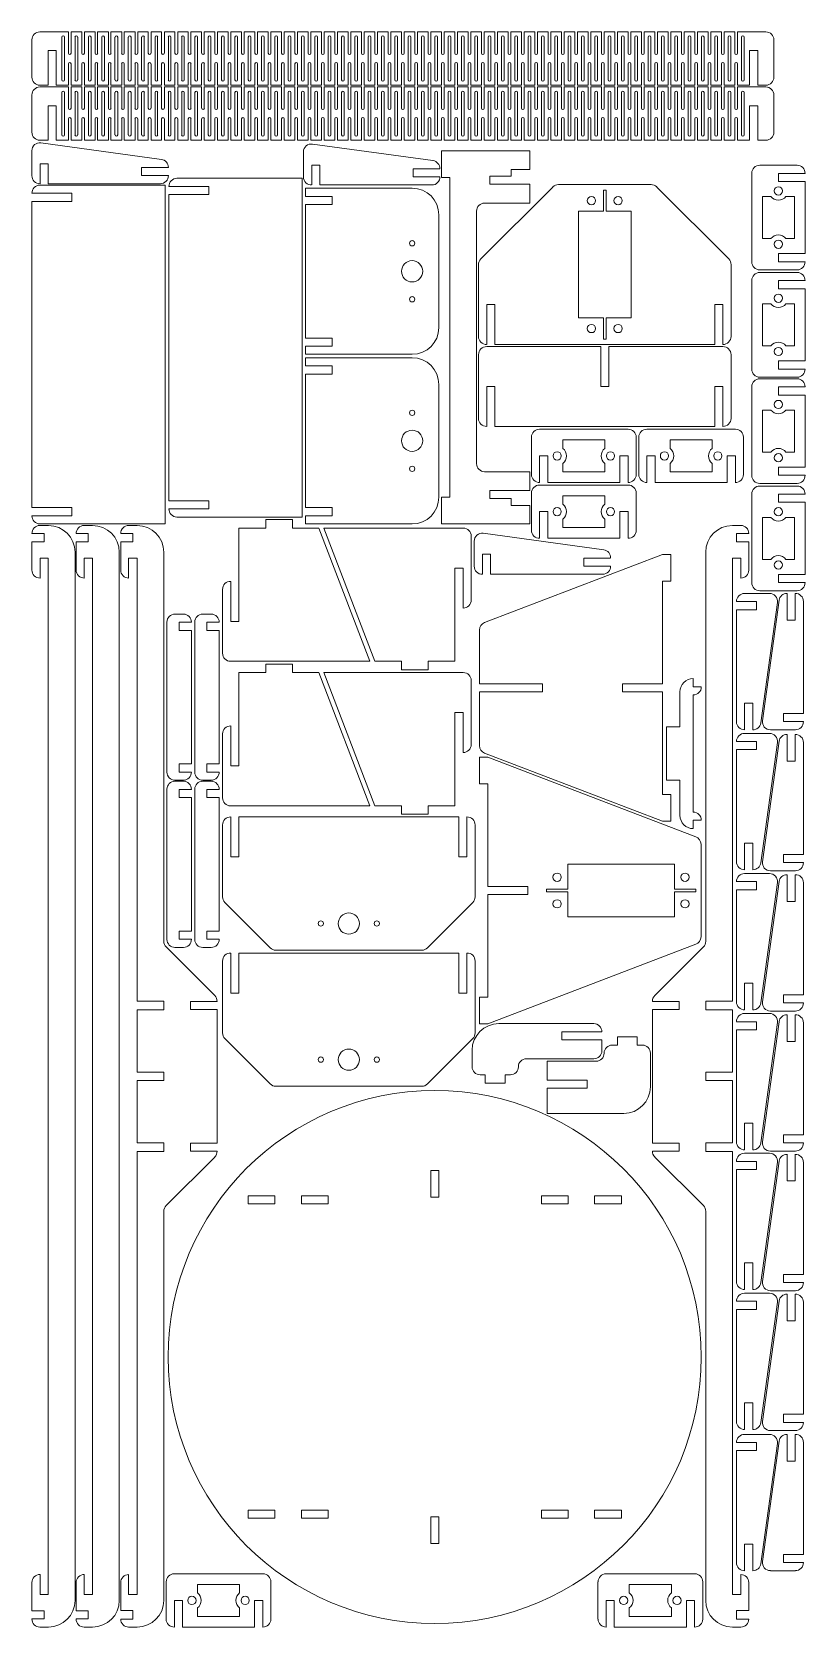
# Model space of a CAD drawing. Header units: inches. Extents: x 0 to 11.4, y 0 to 23.6.
import ezdxf

# ---------------------------------------------------------------- set-up
doc = ezdxf.new("R2010")
doc.units = ezdxf.units.IN
doc.header["$MEASUREMENT"] = 0
doc.layers.add('inside', color=3, linetype='Continuous', lineweight=0)
doc.layers.add('outside', color=6, linetype='Continuous', lineweight=0)

msp = doc.modelspace()

# ---------------------------------------------------------------- linework, layer by layer
at = {"layer": 'inside'}
for p, q in [((0.44, 23.492), (0.44, 22.862)), ((0.479, 22.862), (0.479, 23.492)), ((0.637, 23.492), (0.637, 22.862)), ((0.676, 22.862), (0.676, 23.492)), ((0.834, 23.492), (0.834, 22.862)), ((0.873, 22.862), (0.873, 23.492)), ((1.031, 23.492), (1.031, 22.862)), ((1.07, 22.862), (1.07, 23.492)), ((1.227, 23.492), (1.227, 22.862)), ((1.267, 22.862), (1.267, 23.492)), ((1.424, 23.492), (1.424, 22.862)), ((1.464, 22.862), (1.464, 23.492)), ((1.621, 23.492), (1.621, 22.862)), ((1.66, 22.862), (1.66, 23.492)), ((1.818, 23.492), (1.818, 22.862)), ((1.857, 22.862), (1.857, 23.492)), ((2.015, 23.492), (2.015, 22.862)), ((2.054, 22.862), (2.054, 23.492)), ((2.212, 23.492), (2.212, 22.862)), ((2.251, 22.862), (2.251, 23.492)), ((2.408, 23.492), (2.408, 22.862)), ((2.448, 22.862), (2.448, 23.492)), ((2.605, 23.492), (2.605, 22.862)), ((2.645, 22.862), (2.645, 23.492)), ((2.802, 23.492), (2.802, 22.862)), ((2.842, 22.862), (2.842, 23.492)), ((2.999, 23.492), (2.999, 22.862)), ((3.038, 22.862), (3.038, 23.492)), ((3.196, 23.492), (3.196, 22.862)), ((3.235, 22.862), (3.235, 23.492)), ((3.393, 23.492), (3.393, 22.862)), ((3.432, 22.862), (3.432, 23.492)), ((3.59, 23.492), (3.59, 22.862)), ((3.629, 22.862), (3.629, 23.492)), ((3.786, 23.492), (3.786, 22.862)), ((3.826, 22.862), (3.826, 23.492)), ((3.983, 23.492), (3.983, 22.862)), ((4.023, 22.862), (4.023, 23.492)), ((4.18, 23.492), (4.18, 22.862)), ((4.219, 22.862), (4.219, 23.492)), ((4.377, 23.492), (4.377, 22.862)), ((4.416, 22.862), (4.416, 23.492)), ((4.574, 23.492), (4.574, 22.862)), ((4.613, 22.862), (4.613, 23.492)), ((4.771, 23.492), (4.771, 22.862)), ((4.81, 22.862), (4.81, 23.492)), ((4.968, 23.492), (4.968, 22.862)), ((5.007, 22.862), (5.007, 23.492)), ((5.164, 23.492), (5.164, 22.862)), ((5.204, 22.862), (5.204, 23.492)), ((5.361, 23.492), (5.361, 22.862)), ((5.401, 22.862), (5.401, 23.492)), ((5.558, 23.492), (5.558, 22.862)), ((5.597, 22.862), (5.597, 23.492)), ((5.755, 23.492), (5.755, 22.862)), ((5.794, 22.862), (5.794, 23.492)), ((5.952, 23.492), (5.952, 22.862)), ((5.991, 22.862), (5.991, 23.492)), ((6.149, 23.492), (6.149, 22.862)), ((6.188, 22.862), (6.188, 23.492)), ((6.345, 23.492), (6.345, 22.862)), ((6.385, 22.862), (6.385, 23.492)), ((6.542, 23.492), (6.542, 22.862)), ((6.582, 22.862), (6.582, 23.492)), ((6.739, 23.492), (6.739, 22.862)), ((6.779, 22.862), (6.779, 23.492)), ((6.936, 23.492), (6.936, 22.862)), ((6.975, 22.862), (6.975, 23.492)), ((7.133, 23.492), (7.133, 22.862)), ((7.172, 22.862), (7.172, 23.492)), ((7.33, 23.492), (7.33, 22.862)), ((7.369, 22.862), (7.369, 23.492)), ((7.527, 23.492), (7.527, 22.862)), ((7.566, 22.862), (7.566, 23.492)), ((7.723, 23.492), (7.723, 22.862)), ((7.763, 22.862), (7.763, 23.492)), ((7.92, 23.492), (7.92, 22.862)), ((7.96, 22.862), (7.96, 23.492)), ((8.117, 23.492), (8.117, 22.862)), ((8.156, 22.862), (8.156, 23.492)), ((8.314, 23.492), (8.314, 22.862)), ((8.353, 22.862), (8.353, 23.492)), ((8.511, 23.492), (8.511, 22.862)), ((8.55, 22.862), (8.55, 23.492)), ((8.708, 23.492), (8.708, 22.862)), ((8.747, 22.862), (8.747, 23.492)), ((8.905, 23.492), (8.905, 22.862)), ((8.944, 22.862), (8.944, 23.492)), ((9.101, 23.492), (9.101, 22.862)), ((9.141, 22.862), (9.141, 23.492)), ((9.298, 23.492), (9.298, 22.862)), ((9.338, 22.862), (9.338, 23.492)), ((9.495, 23.492), (9.495, 22.862)), ((9.534, 22.862), (9.534, 23.492)), ((9.692, 23.492), (9.692, 22.862)), ((9.731, 22.862), (9.731, 23.492)), ((9.889, 23.492), (9.889, 22.862)), ((9.928, 22.862), (9.928, 23.492)), ((10.086, 23.492), (10.086, 22.862)), ((10.125, 22.862), (10.125, 23.492)), ((10.282, 23.492), (10.282, 22.862)), ((10.322, 22.862), (10.322, 23.492)), ((10.479, 23.492), (10.479, 22.862)), ((10.519, 22.862), (10.519, 23.492)), ((0.44, 22.678), (0.44, 22.048)), ((0.479, 22.048), (0.479, 22.678)), ((0.637, 22.678), (0.637, 22.048)), ((0.676, 22.048), (0.676, 22.678)), ((0.834, 22.678), (0.834, 22.048)), ((0.873, 22.048), (0.873, 22.678)), ((1.031, 22.678), (1.031, 22.048)), ((1.07, 22.048), (1.07, 22.678)), ((1.227, 22.678), (1.227, 22.048)), ((1.267, 22.048), (1.267, 22.678)), ((1.424, 22.678), (1.424, 22.048)), ((1.464, 22.048), (1.464, 22.678)), ((1.621, 22.678), (1.621, 22.048)), ((1.66, 22.048), (1.66, 22.678)), ((1.818, 22.678), (1.818, 22.048)), ((1.857, 22.048), (1.857, 22.678)), ((2.015, 22.678), (2.015, 22.048)), ((2.054, 22.048), (2.054, 22.678)), ((2.212, 22.678), (2.212, 22.048)), ((2.251, 22.048), (2.251, 22.678)), ((2.408, 22.678), (2.408, 22.048)), ((2.448, 22.048), (2.448, 22.678)), ((2.605, 22.678), (2.605, 22.048)), ((2.645, 22.048), (2.645, 22.678)), ((2.802, 22.678), (2.802, 22.048)), ((2.842, 22.048), (2.842, 22.678)), ((2.999, 22.678), (2.999, 22.048)), ((3.038, 22.048), (3.038, 22.678)), ((3.196, 22.678), (3.196, 22.048)), ((3.235, 22.048), (3.235, 22.678)), ((3.393, 22.678), (3.393, 22.048)), ((3.432, 22.048), (3.432, 22.678)), ((3.59, 22.678), (3.59, 22.048)), ((3.629, 22.048), (3.629, 22.678)), ((3.786, 22.678), (3.786, 22.048)), ((3.826, 22.048), (3.826, 22.678)), ((3.983, 22.678), (3.983, 22.048)), ((4.023, 22.048), (4.023, 22.678)), ((4.18, 22.678), (4.18, 22.048)), ((4.219, 22.048), (4.219, 22.678)), ((4.377, 22.678), (4.377, 22.048)), ((4.416, 22.048), (4.416, 22.678)), ((4.574, 22.678), (4.574, 22.048)), ((4.613, 22.048), (4.613, 22.678)), ((4.771, 22.678), (4.771, 22.048)), ((4.81, 22.048), (4.81, 22.678)), ((4.968, 22.678), (4.968, 22.048)), ((5.007, 22.048), (5.007, 22.678)), ((5.164, 22.678), (5.164, 22.048)), ((5.204, 22.048), (5.204, 22.678)), ((5.361, 22.678), (5.361, 22.048)), ((5.401, 22.048), (5.401, 22.678)), ((5.558, 22.678), (5.558, 22.048)), ((5.597, 22.048), (5.597, 22.678)), ((5.755, 22.678), (5.755, 22.048)), ((5.794, 22.048), (5.794, 22.678)), ((5.952, 22.678), (5.952, 22.048)), ((5.991, 22.048), (5.991, 22.678)), ((6.149, 22.678), (6.149, 22.048)), ((6.188, 22.048), (6.188, 22.678)), ((6.345, 22.678), (6.345, 22.048)), ((6.385, 22.048), (6.385, 22.678)), ((6.542, 22.678), (6.542, 22.048)), ((6.582, 22.048), (6.582, 22.678)), ((6.739, 22.678), (6.739, 22.048)), ((6.779, 22.048), (6.779, 22.678)), ((6.936, 22.678), (6.936, 22.048)), ((6.975, 22.048), (6.975, 22.678)), ((7.133, 22.678), (7.133, 22.048)), ((7.172, 22.048), (7.172, 22.678)), ((7.33, 22.678), (7.33, 22.048)), ((7.369, 22.048), (7.369, 22.678)), ((7.527, 22.678), (7.527, 22.048)), ((7.566, 22.048), (7.566, 22.678)), ((7.723, 22.678), (7.723, 22.048)), ((7.763, 22.048), (7.763, 22.678)), ((7.92, 22.678), (7.92, 22.048)), ((7.96, 22.048), (7.96, 22.678)), ((8.117, 22.678), (8.117, 22.048)), ((8.156, 22.048), (8.156, 22.678)), ((8.314, 22.678), (8.314, 22.048)), ((8.353, 22.048), (8.353, 22.678)), ((8.511, 22.678), (8.511, 22.048)), ((8.55, 22.048), (8.55, 22.678)), ((8.708, 22.678), (8.708, 22.048)), ((8.747, 22.048), (8.747, 22.678)), ((8.905, 22.678), (8.905, 22.048)), ((8.944, 22.048), (8.944, 22.678)), ((9.101, 22.678), (9.101, 22.048)), ((9.141, 22.048), (9.141, 22.678)), ((9.298, 22.678), (9.298, 22.048)), ((9.338, 22.048), (9.338, 22.678)), ((9.495, 22.678), (9.495, 22.048)), ((9.534, 22.048), (9.534, 22.678)), ((9.692, 22.678), (9.692, 22.048)), ((9.731, 22.048), (9.731, 22.678)), ((9.889, 22.678), (9.889, 22.048)), ((9.928, 22.048), (9.928, 22.678)), ((10.086, 22.678), (10.086, 22.048)), ((10.125, 22.048), (10.125, 22.678)), ((10.282, 22.678), (10.282, 22.048)), ((10.322, 22.048), (10.322, 22.678)), ((10.479, 22.678), (10.479, 22.048)), ((10.519, 22.048), (10.519, 22.678)), ((8.442, 20.92), (8.442, 21.235)), ((8.442, 21.235), (8.481, 21.235)), ((8.481, 21.235), (8.481, 20.92)), ((10.79, 20.517), (10.79, 21.139)), ((10.79, 21.139), (10.916, 21.139)), ((11.136, 21.139), (11.262, 21.139)), ((11.262, 21.139), (11.262, 20.517)), ((8.074, 19.345), (8.074, 20.92)), ((8.074, 20.92), (8.442, 20.92)), ((8.481, 20.92), (8.849, 20.92)), ((8.849, 20.92), (8.849, 19.345)), ((10.916, 20.517), (10.79, 20.517)), ((11.262, 20.517), (11.136, 20.517)), ((8.442, 19.345), (8.074, 19.345)), ((8.442, 19.03), (8.442, 19.345)), ((8.849, 19.345), (8.481, 19.345)), ((8.481, 19.345), (8.481, 19.03)), ((10.79, 18.932), (10.79, 19.554)), ((10.79, 19.554), (10.916, 19.554)), ((11.136, 19.554), (11.262, 19.554)), ((11.262, 19.554), (11.262, 18.932)), ((8.481, 19.03), (8.442, 19.03)), ((10.916, 18.932), (10.79, 18.932)), ((11.262, 18.932), (11.136, 18.932)), ((10.79, 17.362), (10.79, 17.984)), ((10.79, 17.984), (10.916, 17.984)), ((11.136, 17.984), (11.262, 17.984)), ((11.262, 17.984), (11.262, 17.362)), ((7.841, 17.543), (8.463, 17.543)), ((7.841, 17.417), (7.841, 17.543)), ((8.463, 17.543), (8.463, 17.417)), ((9.426, 17.543), (10.048, 17.543)), ((9.426, 17.417), (9.426, 17.543)), ((10.048, 17.543), (10.048, 17.417)), ((10.916, 17.362), (10.79, 17.362)), ((11.262, 17.362), (11.136, 17.362)), ((7.841, 17.07), (7.841, 17.196)), ((8.463, 17.07), (7.841, 17.07)), ((8.463, 17.196), (8.463, 17.07)), ((9.426, 17.07), (9.426, 17.196)), ((10.048, 17.07), (9.426, 17.07)), ((10.048, 17.196), (10.048, 17.07)), ((7.841, 16.718), (8.463, 16.718)), ((7.841, 16.592), (7.841, 16.718)), ((8.463, 16.718), (8.463, 16.592)), ((7.841, 16.246), (7.841, 16.372)), ((8.463, 16.372), (8.463, 16.246)), ((10.79, 15.776), (10.79, 16.398)), ((10.79, 16.398), (10.916, 16.398)), ((11.136, 16.398), (11.262, 16.398)), ((11.262, 16.398), (11.262, 15.776)), ((8.463, 16.246), (7.841, 16.246)), ((10.916, 15.776), (10.79, 15.776)), ((11.262, 15.776), (11.136, 15.776)), ((7.915, 10.903), (7.915, 11.271)), ((7.915, 11.271), (9.49, 11.271)), ((9.49, 11.271), (9.49, 10.903)), ((7.6, 10.864), (7.6, 10.903)), ((7.6, 10.903), (7.915, 10.903)), ((7.915, 10.864), (7.6, 10.864)), ((7.915, 10.496), (7.915, 10.864)), ((9.49, 10.903), (9.805, 10.903)), ((9.805, 10.864), (9.49, 10.864)), ((9.49, 10.864), (9.49, 10.496)), ((9.805, 10.903), (9.805, 10.864)), ((9.49, 10.496), (7.915, 10.496)), ((5.89, 6.354), (5.89, 6.747)), ((5.89, 6.747), (6.01, 6.747)), ((6.01, 6.747), (6.01, 6.354)), ((3.194, 6.254), (3.194, 6.374)), ((3.194, 6.374), (3.588, 6.374)), ((3.588, 6.374), (3.588, 6.254)), ((3.982, 6.254), (3.982, 6.374)), ((3.982, 6.374), (4.375, 6.374)), ((4.375, 6.374), (4.375, 6.254)), ((7.525, 6.254), (7.525, 6.374)), ((7.525, 6.374), (7.919, 6.374)), ((7.919, 6.374), (7.919, 6.254)), ((8.312, 6.254), (8.312, 6.374)), ((8.312, 6.374), (8.706, 6.374)), ((8.706, 6.374), (8.706, 6.254)), ((3.588, 6.254), (3.194, 6.254)), ((4.375, 6.254), (3.982, 6.254)), ((6.01, 6.354), (5.89, 6.354)), ((7.919, 6.254), (7.525, 6.254)), ((8.706, 6.254), (8.312, 6.254)), ((3.194, 1.609), (3.194, 1.729)), ((3.194, 1.729), (3.588, 1.729)), ((3.588, 1.729), (3.588, 1.609)), ((3.982, 1.609), (3.982, 1.729)), ((3.982, 1.729), (4.375, 1.729)), ((4.375, 1.729), (4.375, 1.609)), ((7.525, 1.609), (7.525, 1.729)), ((7.525, 1.729), (7.919, 1.729)), ((7.919, 1.729), (7.919, 1.609)), ((8.312, 1.609), (8.312, 1.729)), ((8.312, 1.729), (8.706, 1.729)), ((8.706, 1.729), (8.706, 1.609)), ((3.588, 1.609), (3.194, 1.609)), ((4.375, 1.609), (3.982, 1.609)), ((5.89, 1.629), (6.01, 1.629)), ((5.89, 1.235), (5.89, 1.629)), ((6.01, 1.629), (6.01, 1.235)), ((7.919, 1.609), (7.525, 1.609)), ((8.706, 1.609), (8.312, 1.609)), ((6.01, 1.235), (5.89, 1.235)), ((2.446, 0.63), (3.068, 0.63)), ((2.446, 0.504), (2.446, 0.63)), ((3.068, 0.63), (3.068, 0.504)), ((8.824, 0.63), (9.446, 0.63)), ((8.824, 0.504), (8.824, 0.63)), ((9.446, 0.63), (9.446, 0.504)), ((2.446, 0.157), (2.446, 0.283)), ((3.068, 0.283), (3.068, 0.157)), ((8.824, 0.157), (8.824, 0.283)), ((9.446, 0.283), (9.446, 0.157)), ((3.068, 0.157), (2.446, 0.157)), ((9.446, 0.157), (8.824, 0.157))]:
    msp.add_line(p, q, dxfattribs=at)
for centre, radius in [((11.026, 21.222), 0.061), ((8.264, 21.078), 0.061), ((8.658, 21.078), 0.061), ((5.616, 20.448), 0.0394), ((11.026, 20.434), 0.061), ((5.616, 20.034), 0.157), ((5.616, 19.621), 0.0394), ((11.026, 19.636), 0.061), ((8.264, 19.188), 0.061), ((8.658, 19.188), 0.061), ((11.026, 18.849), 0.061), ((5.616, 17.942), 0.0394), ((11.026, 18.066), 0.061), ((5.616, 17.529), 0.157), ((7.758, 17.306), 0.061), ((8.546, 17.306), 0.061), ((9.343, 17.306), 0.061), ((10.131, 17.306), 0.061), ((11.026, 17.279), 0.061), ((5.616, 17.115), 0.0394), ((7.758, 16.482), 0.061), ((8.546, 16.482), 0.061), ((11.026, 16.481), 0.061), ((11.026, 15.694), 0.061), ((7.757, 11.08), 0.061), ((9.647, 11.08), 0.061), ((7.757, 10.687), 0.061), ((9.647, 10.687), 0.061), ((4.268, 10.396), 0.0394), ((4.681, 10.396), 0.157), ((5.095, 10.396), 0.0394), ((4.681, 8.385), 0.157), ((4.268, 8.385), 0.0394), ((5.095, 8.385), 0.0394), ((2.363, 0.394), 0.061), ((3.15, 0.394), 0.061), ((8.741, 0.394), 0.061), ((9.529, 0.394), 0.061)]:
    msp.add_circle(centre, radius, dxfattribs=at)
for centre, radius, start, end in [((0.46, 23.492), 0.0197, 0, 180), ((0.656, 23.492), 0.0197, 0, 180), ((0.853, 23.492), 0.0197, 0, 180), ((1.05, 23.492), 0.0197, 0, 180), ((1.247, 23.492), 0.0197, 0, 180), ((1.444, 23.492), 0.0197, 0, 180), ((1.641, 23.492), 0.0197, 0, 180), ((1.838, 23.492), 0.0197, 0, 180), ((2.034, 23.492), 0.0197, 0, 180), ((2.231, 23.492), 0.0197, 0, 180), ((2.428, 23.492), 0.0197, 0, 180), ((2.625, 23.492), 0.0197, 0, 180), ((2.822, 23.492), 0.0197, 0, 180), ((3.019, 23.492), 0.0197, 0, 180), ((3.216, 23.492), 0.0197, 0, 180), ((3.412, 23.492), 0.0197, 0, 180), ((3.609, 23.492), 0.0197, 0, 180), ((3.806, 23.492), 0.0197, 0, 180), ((4.003, 23.492), 0.0197, 0, 180), ((4.2, 23.492), 0.0197, 0, 180), ((4.397, 23.492), 0.0197, 0, 180), ((4.594, 23.492), 0.0197, 0, 180), ((4.79, 23.492), 0.0197, 0, 180), ((4.987, 23.492), 0.0197, 0, 180), ((5.184, 23.492), 0.0197, 0, 180), ((5.381, 23.492), 0.0197, 0, 180), ((5.578, 23.492), 0.0197, 0, 180), ((5.775, 23.492), 0.0197, 0, 180), ((5.971, 23.492), 0.0197, 0, 180), ((6.168, 23.492), 0.0197, 0, 180), ((6.365, 23.492), 0.0197, 0, 180), ((6.562, 23.492), 0.0197, 0, 180), ((6.759, 23.492), 0.0197, 0, 180), ((6.956, 23.492), 0.0197, 0, 180), ((7.153, 23.492), 0.0197, 0, 180), ((7.349, 23.492), 0.0197, 0, 180), ((7.546, 23.492), 0.0197, 0, 180), ((7.743, 23.492), 0.0197, 0, 180), ((7.94, 23.492), 0.0197, 0, 180), ((8.137, 23.492), 0.0197, 0, 180), ((8.334, 23.492), 0.0197, 0, 180), ((8.531, 23.492), 0.0197, 0, 180), ((8.727, 23.492), 0.0197, 0, 180), ((8.924, 23.492), 0.0197, 0, 180), ((9.121, 23.492), 0.0197, 0, 180), ((9.318, 23.492), 0.0197, 0, 180), ((9.515, 23.492), 0.0197, 0, 180), ((9.712, 23.492), 0.0197, 0, 180), ((9.908, 23.492), 0.0197, 0, 180), ((10.105, 23.492), 0.0197, 0, 180), ((10.302, 23.492), 0.0197, 0, 180), ((10.499, 23.492), 0.0197, 0, 180), ((0.46, 22.862), 0.0197, 180, 0), ((0.46, 22.678), 0.0197, 0, 180), ((0.656, 22.862), 0.0197, 180, 0), ((0.656, 22.678), 0.0197, 0, 180), ((0.853, 22.862), 0.0197, 180, 0), ((0.853, 22.678), 0.0197, 0, 180), ((1.05, 22.862), 0.0197, 180, 0), ((1.05, 22.678), 0.0197, 0, 180), ((1.247, 22.862), 0.0197, 180, 0), ((1.247, 22.678), 0.0197, 0, 180), ((1.444, 22.862), 0.0197, 180, 0), ((1.444, 22.678), 0.0197, 0, 180), ((1.641, 22.862), 0.0197, 180, 0), ((1.641, 22.678), 0.0197, 0, 180), ((1.838, 22.862), 0.0197, 180, 0), ((1.838, 22.678), 0.0197, 0, 180), ((2.034, 22.862), 0.0197, 180, 0), ((2.034, 22.678), 0.0197, 0, 180), ((2.231, 22.862), 0.0197, 180, 0), ((2.231, 22.678), 0.0197, 0, 180), ((2.428, 22.862), 0.0197, 180, 0), ((2.428, 22.678), 0.0197, 0, 180), ((2.625, 22.862), 0.0197, 180, 0), ((2.625, 22.678), 0.0197, 0, 180), ((2.822, 22.862), 0.0197, 180, 0), ((2.822, 22.678), 0.0197, 0, 180), ((3.019, 22.862), 0.0197, 180, 0), ((3.019, 22.678), 0.0197, 0, 180), ((3.216, 22.862), 0.0197, 180, 0), ((3.216, 22.678), 0.0197, 0, 180), ((3.412, 22.862), 0.0197, 180, 0), ((3.412, 22.678), 0.0197, 0, 180), ((3.609, 22.862), 0.0197, 180, 0), ((3.609, 22.678), 0.0197, 0, 180), ((3.806, 22.862), 0.0197, 180, 0), ((3.806, 22.678), 0.0197, 0, 180), ((4.003, 22.862), 0.0197, 180, 0), ((4.003, 22.678), 0.0197, 0, 180), ((4.2, 22.862), 0.0197, 180, 0), ((4.2, 22.678), 0.0197, 0, 180), ((4.397, 22.862), 0.0197, 180, 0), ((4.397, 22.678), 0.0197, 0, 180), ((4.594, 22.862), 0.0197, 180, 0), ((4.594, 22.678), 0.0197, 0, 180), ((4.79, 22.862), 0.0197, 180, 0), ((4.79, 22.678), 0.0197, 0, 180), ((4.987, 22.862), 0.0197, 180, 0), ((4.987, 22.678), 0.0197, 0, 180), ((5.184, 22.862), 0.0197, 180, 0), ((5.184, 22.678), 0.0197, 0, 180), ((5.381, 22.862), 0.0197, 180, 0), ((5.381, 22.678), 0.0197, 0, 180), ((5.578, 22.862), 0.0197, 180, 360), ((5.578, 22.678), 0.0197, 0, 180), ((5.775, 22.862), 0.0197, 180, 360), ((5.775, 22.678), 0.0197, 0, 180), ((5.971, 22.862), 0.0197, 180, 360), ((5.971, 22.678), 0.0197, 0, 180), ((6.168, 22.862), 0.0197, 180, 360), ((6.168, 22.678), 0.0197, 0, 180), ((6.365, 22.862), 0.0197, 180, 360), ((6.365, 22.678), 0.0197, 0, 180), ((6.562, 22.862), 0.0197, 180, 360), ((6.562, 22.678), 0.0197, 0, 180), ((6.759, 22.862), 0.0197, 180, 360), ((6.759, 22.678), 0.0197, 0, 180), ((6.956, 22.862), 0.0197, 180, 360), ((6.956, 22.678), 0.0197, 0, 180), ((7.153, 22.862), 0.0197, 180, 360), ((7.153, 22.678), 0.0197, 0, 180), ((7.349, 22.862), 0.0197, 180, 360), ((7.349, 22.678), 0.0197, 0, 180), ((7.546, 22.862), 0.0197, 180, 360), ((7.546, 22.678), 0.0197, 0, 180), ((7.743, 22.862), 0.0197, 180, 360), ((7.743, 22.678), 0.0197, 0, 180), ((7.94, 22.862), 0.0197, 180, 360), ((7.94, 22.678), 0.0197, 0, 180), ((8.137, 22.862), 0.0197, 180, 360), ((8.137, 22.678), 0.0197, 0, 180), ((8.334, 22.862), 0.0197, 180, 360), ((8.334, 22.678), 0.0197, 0, 180), ((8.531, 22.862), 0.0197, 180, 360), ((8.531, 22.678), 0.0197, 0, 180), ((8.727, 22.862), 0.0197, 180, 360), ((8.727, 22.678), 0.0197, 0, 180), ((8.924, 22.862), 0.0197, 180, 360), ((8.924, 22.678), 0.0197, 0, 180), ((9.121, 22.862), 0.0197, 180, 360), ((9.121, 22.678), 0.0197, 0, 180), ((9.318, 22.862), 0.0197, 180, 360), ((9.318, 22.678), 0.0197, 0, 180), ((9.515, 22.862), 0.0197, 180, 360), ((9.515, 22.678), 0.0197, 0, 180), ((9.712, 22.862), 0.0197, 180, 360), ((9.712, 22.678), 0.0197, 0, 180), ((9.908, 22.862), 0.0197, 180, 360), ((9.908, 22.678), 0.0197, 0, 180), ((10.105, 22.862), 0.0197, 180, 360), ((10.105, 22.678), 0.0197, 0, 180), ((10.302, 22.862), 0.0197, 180, 360), ((10.302, 22.678), 0.0197, 0, 180), ((10.499, 22.862), 0.0197, 180, 360), ((10.499, 22.678), 0.0197, 0, 180), ((0.46, 22.048), 0.0197, 180, 0), ((0.656, 22.048), 0.0197, 180, 0), ((0.853, 22.048), 0.0197, 180, 0), ((1.05, 22.048), 0.0197, 180, 0), ((1.247, 22.048), 0.0197, 180, 0), ((1.444, 22.048), 0.0197, 180, 0), ((1.641, 22.048), 0.0197, 180, 0), ((1.838, 22.048), 0.0197, 180, 0), ((2.034, 22.048), 0.0197, 180, 0), ((2.231, 22.048), 0.0197, 180, 0), ((2.428, 22.048), 0.0197, 180, 0), ((2.625, 22.048), 0.0197, 180, 0), ((2.822, 22.048), 0.0197, 180, 0), ((3.019, 22.048), 0.0197, 180, 0), ((3.216, 22.048), 0.0197, 180, 0), ((3.412, 22.048), 0.0197, 180, 0), ((3.609, 22.048), 0.0197, 180, 0), ((3.806, 22.048), 0.0197, 180, 0), ((4.003, 22.048), 0.0197, 180, 0), ((4.2, 22.048), 0.0197, 180, 0), ((4.397, 22.048), 0.0197, 180, 0), ((4.594, 22.048), 0.0197, 180, 0), ((4.79, 22.048), 0.0197, 180, 0), ((4.987, 22.048), 0.0197, 180, 0), ((5.184, 22.048), 0.0197, 180, 0), ((5.381, 22.048), 0.0197, 180, 0), ((5.578, 22.048), 0.0197, 180, 360), ((5.775, 22.048), 0.0197, 180, 360), ((5.971, 22.048), 0.0197, 180, 360), ((6.168, 22.048), 0.0197, 180, 360), ((6.365, 22.048), 0.0197, 180, 360), ((6.562, 22.048), 0.0197, 180, 360), ((6.759, 22.048), 0.0197, 180, 360), ((6.956, 22.048), 0.0197, 180, 360), ((7.153, 22.048), 0.0197, 180, 360), ((7.349, 22.048), 0.0197, 180, 360), ((7.546, 22.048), 0.0197, 180, 360), ((7.743, 22.048), 0.0197, 180, 360), ((7.94, 22.048), 0.0197, 180, 360), ((8.137, 22.048), 0.0197, 180, 360), ((8.334, 22.048), 0.0197, 180, 360), ((8.531, 22.048), 0.0197, 180, 360), ((8.727, 22.048), 0.0197, 180, 360), ((8.924, 22.048), 0.0197, 180, 360), ((9.121, 22.048), 0.0197, 180, 360), ((9.318, 22.048), 0.0197, 180, 360), ((9.515, 22.048), 0.0197, 180, 360), ((9.712, 22.048), 0.0197, 180, 360), ((9.908, 22.048), 0.0197, 180, 360), ((10.105, 22.048), 0.0197, 180, 360), ((10.302, 22.048), 0.0197, 180, 360), ((10.499, 22.048), 0.0197, 180, 360), ((11.026, 21.222), 0.138, 216.8699, 323.1301), ((11.026, 20.434), 0.138, 36.8699, 143.1301), ((11.026, 19.636), 0.138, 216.8699, 323.1301), ((11.026, 18.849), 0.138, 36.8699, 143.1301), ((11.026, 18.066), 0.138, 216.8699, 323.1301), ((7.758, 17.306), 0.138, 306.8699, 53.1301), ((8.546, 17.306), 0.138, 126.8699, 233.1301), ((9.343, 17.306), 0.138, 306.8699, 53.1301), ((10.131, 17.306), 0.138, 126.8699, 233.1301), ((11.026, 17.279), 0.138, 36.8699, 143.1301), ((7.758, 16.482), 0.138, 306.8699, 53.1301), ((8.546, 16.482), 0.138, 126.8699, 233.1301), ((11.026, 16.481), 0.138, 216.8699, 323.1301), ((11.026, 15.694), 0.138, 36.8699, 143.1301), ((2.363, 0.394), 0.138, 306.8699, 53.1301), ((3.15, 0.394), 0.138, 126.8699, 233.1301), ((8.741, 0.394), 0.138, 306.8699, 53.1301), ((9.529, 0.394), 0.138, 126.8699, 233.1301)]:
    msp.add_arc(centre, radius, start, end, dxfattribs=at)
at = {"layer": 'outside'}
for p, q in [((0, 22.902), (0, 23.453)), ((0.118, 23.571), (0.538, 23.571)), ((0.538, 23.571), (0.538, 23.256)), ((0.578, 23.256), (0.578, 23.571)), ((0.578, 23.571), (0.735, 23.571)), ((0.735, 23.571), (0.735, 23.256)), ((0.775, 23.256), (0.775, 23.571)), ((0.775, 23.571), (0.932, 23.571)), ((0.932, 23.571), (0.932, 23.256)), ((0.971, 23.256), (0.971, 23.571)), ((0.971, 23.571), (1.129, 23.571)), ((1.129, 23.571), (1.129, 23.256)), ((1.168, 23.256), (1.168, 23.571)), ((1.168, 23.571), (1.326, 23.571)), ((1.326, 23.571), (1.326, 23.256)), ((1.365, 23.256), (1.365, 23.571)), ((1.365, 23.571), (1.523, 23.571)), ((1.523, 23.571), (1.523, 23.256)), ((1.562, 23.256), (1.562, 23.571)), ((1.562, 23.571), (1.719, 23.571)), ((1.719, 23.571), (1.719, 23.256)), ((1.759, 23.256), (1.759, 23.571)), ((1.759, 23.571), (1.916, 23.571)), ((1.916, 23.571), (1.916, 23.256)), ((1.956, 23.256), (1.956, 23.571)), ((1.956, 23.571), (2.113, 23.571)), ((2.113, 23.571), (2.113, 23.256)), ((2.153, 23.256), (2.153, 23.571)), ((2.153, 23.571), (2.31, 23.571)), ((2.31, 23.571), (2.31, 23.256)), ((2.349, 23.256), (2.349, 23.571)), ((2.349, 23.571), (2.507, 23.571)), ((2.507, 23.571), (2.507, 23.256)), ((2.546, 23.256), (2.546, 23.571)), ((2.546, 23.571), (2.704, 23.571)), ((2.704, 23.571), (2.704, 23.256)), ((2.743, 23.256), (2.743, 23.571)), ((2.743, 23.571), (2.901, 23.571)), ((2.901, 23.571), (2.901, 23.256)), ((2.94, 23.256), (2.94, 23.571)), ((2.94, 23.571), (3.097, 23.571)), ((3.097, 23.571), (3.097, 23.256)), ((3.137, 23.256), (3.137, 23.571)), ((3.137, 23.571), (3.294, 23.571)), ((3.294, 23.571), (3.294, 23.256)), ((3.334, 23.256), (3.334, 23.571)), ((3.334, 23.571), (3.491, 23.571)), ((3.491, 23.571), (3.491, 23.256)), ((3.531, 23.256), (3.531, 23.571)), ((3.531, 23.571), (3.688, 23.571)), ((3.688, 23.571), (3.688, 23.256)), ((3.727, 23.256), (3.727, 23.571)), ((3.727, 23.571), (3.885, 23.571)), ((3.885, 23.571), (3.885, 23.256)), ((3.924, 23.256), (3.924, 23.571)), ((3.924, 23.571), (4.082, 23.571)), ((4.082, 23.571), (4.082, 23.256)), ((4.121, 23.256), (4.121, 23.571)), ((4.121, 23.571), (4.279, 23.571)), ((4.279, 23.571), (4.279, 23.256)), ((4.318, 23.256), (4.318, 23.571)), ((4.318, 23.571), (4.475, 23.571)), ((4.475, 23.571), (4.475, 23.256)), ((4.515, 23.256), (4.515, 23.571)), ((4.515, 23.571), (4.672, 23.571)), ((4.672, 23.571), (4.672, 23.256)), ((4.712, 23.256), (4.712, 23.571)), ((4.712, 23.571), (4.869, 23.571)), ((4.869, 23.571), (4.869, 23.256)), ((4.908, 23.256), (4.908, 23.571)), ((4.908, 23.571), (5.066, 23.571)), ((5.066, 23.571), (5.066, 23.256)), ((5.105, 23.256), (5.105, 23.571)), ((5.105, 23.571), (5.263, 23.571)), ((5.263, 23.571), (5.263, 23.256)), ((5.302, 23.256), (5.302, 23.571)), ((5.302, 23.571), (5.46, 23.571)), ((5.46, 23.571), (5.46, 23.256)), ((5.499, 23.256), (5.499, 23.571)), ((5.499, 23.571), (5.656, 23.571)), ((5.656, 23.571), (5.656, 23.256)), ((5.696, 23.256), (5.696, 23.571)), ((5.696, 23.571), (5.853, 23.571)), ((5.853, 23.571), (5.853, 23.256)), ((5.893, 23.256), (5.893, 23.571)), ((5.893, 23.571), (6.05, 23.571)), ((6.05, 23.571), (6.05, 23.256)), ((6.09, 23.256), (6.09, 23.571)), ((6.09, 23.571), (6.247, 23.571)), ((6.247, 23.571), (6.247, 23.256)), ((6.286, 23.256), (6.286, 23.571)), ((6.286, 23.571), (6.444, 23.571)), ((6.444, 23.571), (6.444, 23.256)), ((6.483, 23.256), (6.483, 23.571)), ((6.483, 23.571), (6.641, 23.571)), ((6.641, 23.571), (6.641, 23.256)), ((6.68, 23.256), (6.68, 23.571)), ((6.68, 23.571), (6.838, 23.571)), ((6.838, 23.571), (6.838, 23.256)), ((6.877, 23.256), (6.877, 23.571)), ((6.877, 23.571), (7.034, 23.571)), ((7.034, 23.571), (7.034, 23.256)), ((7.074, 23.256), (7.074, 23.571)), ((7.074, 23.571), (7.231, 23.571)), ((7.231, 23.571), (7.231, 23.256)), ((7.271, 23.256), (7.271, 23.571)), ((7.271, 23.571), (7.428, 23.571)), ((7.428, 23.571), (7.428, 23.256)), ((7.468, 23.256), (7.468, 23.571)), ((7.468, 23.571), (7.625, 23.571)), ((7.625, 23.571), (7.625, 23.256)), ((7.664, 23.256), (7.664, 23.571)), ((7.664, 23.571), (7.822, 23.571)), ((7.822, 23.571), (7.822, 23.256)), ((7.861, 23.256), (7.861, 23.571)), ((7.861, 23.571), (8.019, 23.571)), ((8.019, 23.571), (8.019, 23.256)), ((8.058, 23.256), (8.058, 23.571)), ((8.058, 23.571), (8.216, 23.571)), ((8.216, 23.571), (8.216, 23.256)), ((8.255, 23.256), (8.255, 23.571)), ((8.255, 23.571), (8.412, 23.571)), ((8.412, 23.571), (8.412, 23.256)), ((8.452, 23.256), (8.452, 23.571)), ((8.452, 23.571), (8.609, 23.571)), ((8.609, 23.571), (8.609, 23.256)), ((8.649, 23.256), (8.649, 23.571)), ((8.649, 23.571), (8.806, 23.571)), ((8.806, 23.571), (8.806, 23.256)), ((8.845, 23.256), (8.845, 23.571)), ((8.845, 23.571), (9.003, 23.571)), ((9.003, 23.571), (9.003, 23.256)), ((9.042, 23.256), (9.042, 23.571)), ((9.042, 23.571), (9.2, 23.571)), ((9.2, 23.571), (9.2, 23.256)), ((9.239, 23.256), (9.239, 23.571)), ((9.239, 23.571), (9.397, 23.571)), ((9.397, 23.571), (9.397, 23.256)), ((9.436, 23.256), (9.436, 23.571)), ((9.436, 23.571), (9.594, 23.571)), ((9.594, 23.571), (9.594, 23.256)), ((9.633, 23.256), (9.633, 23.571)), ((9.633, 23.571), (9.79, 23.571)), ((9.79, 23.571), (9.79, 23.256)), ((9.83, 23.256), (9.83, 23.571)), ((9.83, 23.571), (9.987, 23.571)), ((9.987, 23.571), (9.987, 23.256)), ((10.027, 23.256), (10.027, 23.571)), ((10.027, 23.571), (10.184, 23.571)), ((10.184, 23.571), (10.184, 23.256)), ((10.223, 23.256), (10.223, 23.571)), ((10.223, 23.571), (10.381, 23.571)), ((10.381, 23.571), (10.381, 23.256)), ((10.42, 23.256), (10.42, 23.571)), ((10.42, 23.571), (10.841, 23.571)), ((10.959, 23.453), (10.959, 22.902)), ((0.359, 23.296), (0.239, 23.296)), ((0.239, 23.296), (0.239, 22.784)), ((0.359, 22.784), (0.359, 23.296)), ((10.72, 23.296), (10.6, 23.296)), ((10.6, 23.296), (10.6, 22.784)), ((10.72, 22.784), (10.72, 23.296)), ((0.538, 23.099), (0.538, 22.784)), ((0.578, 22.784), (0.578, 23.099)), ((0.735, 23.099), (0.735, 22.784)), ((0.775, 22.784), (0.775, 23.099)), ((0.932, 23.099), (0.932, 22.784)), ((0.971, 22.784), (0.971, 23.099)), ((1.129, 23.099), (1.129, 22.784)), ((1.168, 22.784), (1.168, 23.099)), ((1.326, 23.099), (1.326, 22.784)), ((1.365, 22.784), (1.365, 23.099)), ((1.523, 23.099), (1.523, 22.784)), ((1.562, 22.784), (1.562, 23.099)), ((1.719, 23.099), (1.719, 22.784)), ((1.759, 22.784), (1.759, 23.099)), ((1.916, 23.099), (1.916, 22.784)), ((1.956, 22.784), (1.956, 23.099)), ((2.113, 23.099), (2.113, 22.784)), ((2.153, 22.784), (2.153, 23.099)), ((2.31, 23.099), (2.31, 22.784)), ((2.349, 22.784), (2.349, 23.099)), ((2.507, 23.099), (2.507, 22.784)), ((2.546, 22.784), (2.546, 23.099)), ((2.704, 23.099), (2.704, 22.784)), ((2.743, 22.784), (2.743, 23.099)), ((2.901, 23.099), (2.901, 22.784)), ((2.94, 22.784), (2.94, 23.099)), ((3.097, 23.099), (3.097, 22.784)), ((3.137, 22.784), (3.137, 23.099)), ((3.294, 23.099), (3.294, 22.784)), ((3.334, 22.784), (3.334, 23.099)), ((3.491, 23.099), (3.491, 22.784)), ((3.531, 22.784), (3.531, 23.099)), ((3.688, 23.099), (3.688, 22.784)), ((3.727, 22.784), (3.727, 23.099)), ((3.885, 23.099), (3.885, 22.784)), ((3.924, 22.784), (3.924, 23.099)), ((4.082, 23.099), (4.082, 22.784)), ((4.121, 22.784), (4.121, 23.099)), ((4.279, 23.099), (4.279, 22.784)), ((4.318, 22.784), (4.318, 23.099)), ((4.475, 23.099), (4.475, 22.784)), ((4.515, 22.784), (4.515, 23.099)), ((4.672, 23.099), (4.672, 22.784)), ((4.712, 22.784), (4.712, 23.099)), ((4.869, 23.099), (4.869, 22.784)), ((4.908, 22.784), (4.908, 23.099)), ((5.066, 23.099), (5.066, 22.784)), ((5.105, 22.784), (5.105, 23.099)), ((5.263, 23.099), (5.263, 22.784)), ((5.302, 22.784), (5.302, 23.099)), ((5.46, 23.099), (5.46, 22.784)), ((5.499, 22.784), (5.499, 23.099)), ((5.656, 23.099), (5.656, 22.784)), ((5.696, 22.784), (5.696, 23.099)), ((5.853, 23.099), (5.853, 22.784)), ((5.893, 22.784), (5.893, 23.099)), ((6.05, 23.099), (6.05, 22.784)), ((6.09, 22.784), (6.09, 23.099)), ((6.247, 23.099), (6.247, 22.784)), ((6.286, 22.784), (6.286, 23.099)), ((6.444, 23.099), (6.444, 22.784)), ((6.483, 22.784), (6.483, 23.099)), ((6.641, 23.099), (6.641, 22.784)), ((6.68, 22.784), (6.68, 23.099)), ((6.838, 23.099), (6.838, 22.784)), ((6.877, 22.784), (6.877, 23.099)), ((7.034, 23.099), (7.034, 22.784)), ((7.074, 22.784), (7.074, 23.099)), ((7.231, 23.099), (7.231, 22.784)), ((7.271, 22.784), (7.271, 23.099)), ((7.428, 23.099), (7.428, 22.784)), ((7.468, 22.784), (7.468, 23.099)), ((7.625, 23.099), (7.625, 22.784)), ((7.664, 22.784), (7.664, 23.099)), ((7.822, 23.099), (7.822, 22.784)), ((7.861, 22.784), (7.861, 23.099)), ((8.019, 23.099), (8.019, 22.784)), ((8.058, 22.784), (8.058, 23.099)), ((8.216, 23.099), (8.216, 22.784)), ((8.255, 22.784), (8.255, 23.099)), ((8.412, 23.099), (8.412, 22.784)), ((8.452, 22.784), (8.452, 23.099)), ((8.609, 23.099), (8.609, 22.784)), ((8.649, 22.784), (8.649, 23.099)), ((8.806, 23.099), (8.806, 22.784)), ((8.845, 22.784), (8.845, 23.099)), ((9.003, 23.099), (9.003, 22.784)), ((9.042, 22.784), (9.042, 23.099)), ((9.2, 23.099), (9.2, 22.784)), ((9.239, 22.784), (9.239, 23.099)), ((9.397, 23.099), (9.397, 22.784)), ((9.436, 22.784), (9.436, 23.099)), ((9.594, 23.099), (9.594, 22.784)), ((9.633, 22.784), (9.633, 23.099)), ((9.79, 23.099), (9.79, 22.784)), ((9.83, 22.784), (9.83, 23.099)), ((9.987, 23.099), (9.987, 22.784)), ((10.027, 22.784), (10.027, 23.099)), ((10.184, 23.099), (10.184, 22.784)), ((10.223, 22.784), (10.223, 23.099)), ((10.381, 23.099), (10.381, 22.784)), ((10.42, 22.784), (10.42, 23.099)), ((0, 22.088), (0, 22.639)), ((0.239, 22.784), (0.118, 22.784)), ((0.118, 22.757), (0.538, 22.757)), ((0.538, 22.784), (0.359, 22.784)), ((0.538, 22.757), (0.538, 22.442)), ((0.735, 22.784), (0.578, 22.784)), ((0.578, 22.442), (0.578, 22.757)), ((0.578, 22.757), (0.735, 22.757)), ((0.735, 22.757), (0.735, 22.442)), ((0.932, 22.784), (0.775, 22.784)), ((0.775, 22.442), (0.775, 22.757)), ((0.775, 22.757), (0.932, 22.757)), ((0.932, 22.757), (0.932, 22.442)), ((1.129, 22.784), (0.971, 22.784)), ((0.971, 22.442), (0.971, 22.757)), ((0.971, 22.757), (1.129, 22.757)), ((1.129, 22.757), (1.129, 22.442)), ((1.326, 22.784), (1.168, 22.784)), ((1.168, 22.442), (1.168, 22.757)), ((1.168, 22.757), (1.326, 22.757)), ((1.326, 22.757), (1.326, 22.442)), ((1.523, 22.784), (1.365, 22.784)), ((1.365, 22.442), (1.365, 22.757)), ((1.365, 22.757), (1.523, 22.757)), ((1.523, 22.757), (1.523, 22.442)), ((1.719, 22.784), (1.562, 22.784)), ((1.562, 22.442), (1.562, 22.757)), ((1.562, 22.757), (1.719, 22.757)), ((1.719, 22.757), (1.719, 22.442)), ((1.916, 22.784), (1.759, 22.784)), ((1.759, 22.442), (1.759, 22.757)), ((1.759, 22.757), (1.916, 22.757)), ((1.916, 22.757), (1.916, 22.442)), ((2.113, 22.784), (1.956, 22.784)), ((1.956, 22.442), (1.956, 22.757)), ((1.956, 22.757), (2.113, 22.757)), ((2.113, 22.757), (2.113, 22.442)), ((2.31, 22.784), (2.153, 22.784)), ((2.153, 22.442), (2.153, 22.757)), ((2.153, 22.757), (2.31, 22.757)), ((2.31, 22.757), (2.31, 22.442)), ((2.507, 22.784), (2.349, 22.784)), ((2.349, 22.442), (2.349, 22.757)), ((2.349, 22.757), (2.507, 22.757)), ((2.507, 22.757), (2.507, 22.442)), ((2.704, 22.784), (2.546, 22.784)), ((2.546, 22.442), (2.546, 22.757)), ((2.546, 22.757), (2.704, 22.757)), ((2.704, 22.757), (2.704, 22.442)), ((2.901, 22.784), (2.743, 22.784)), ((2.743, 22.442), (2.743, 22.757)), ((2.743, 22.757), (2.901, 22.757)), ((2.901, 22.757), (2.901, 22.442)), ((3.097, 22.784), (2.94, 22.784)), ((2.94, 22.442), (2.94, 22.757)), ((2.94, 22.757), (3.097, 22.757)), ((3.097, 22.757), (3.097, 22.442)), ((3.294, 22.784), (3.137, 22.784)), ((3.137, 22.442), (3.137, 22.757)), ((3.137, 22.757), (3.294, 22.757)), ((3.294, 22.757), (3.294, 22.442)), ((3.491, 22.784), (3.334, 22.784)), ((3.334, 22.442), (3.334, 22.757)), ((3.334, 22.757), (3.491, 22.757)), ((3.491, 22.757), (3.491, 22.442)), ((3.688, 22.784), (3.531, 22.784)), ((3.531, 22.442), (3.531, 22.757)), ((3.531, 22.757), (3.688, 22.757)), ((3.688, 22.757), (3.688, 22.442)), ((3.885, 22.784), (3.727, 22.784)), ((3.727, 22.442), (3.727, 22.757)), ((3.727, 22.757), (3.885, 22.757)), ((3.885, 22.757), (3.885, 22.442)), ((4.082, 22.784), (3.924, 22.784)), ((3.924, 22.442), (3.924, 22.757)), ((3.924, 22.757), (4.082, 22.757)), ((4.082, 22.757), (4.082, 22.442)), ((4.279, 22.784), (4.121, 22.784)), ((4.121, 22.442), (4.121, 22.757)), ((4.121, 22.757), (4.279, 22.757)), ((4.279, 22.757), (4.279, 22.442)), ((4.475, 22.784), (4.318, 22.784)), ((4.318, 22.442), (4.318, 22.757)), ((4.318, 22.757), (4.475, 22.757)), ((4.475, 22.757), (4.475, 22.442)), ((4.672, 22.784), (4.515, 22.784)), ((4.515, 22.442), (4.515, 22.757)), ((4.515, 22.757), (4.672, 22.757)), ((4.672, 22.757), (4.672, 22.442)), ((4.869, 22.784), (4.712, 22.784)), ((4.712, 22.442), (4.712, 22.757)), ((4.712, 22.757), (4.869, 22.757)), ((4.869, 22.757), (4.869, 22.442)), ((5.066, 22.784), (4.908, 22.784)), ((4.908, 22.442), (4.908, 22.757)), ((4.908, 22.757), (5.066, 22.757)), ((5.066, 22.757), (5.066, 22.442)), ((5.263, 22.784), (5.105, 22.784)), ((5.105, 22.442), (5.105, 22.757)), ((5.105, 22.757), (5.263, 22.757)), ((5.263, 22.757), (5.263, 22.442)), ((5.46, 22.784), (5.302, 22.784)), ((5.302, 22.442), (5.302, 22.757)), ((5.302, 22.757), (5.46, 22.757)), ((5.46, 22.757), (5.46, 22.442)), ((5.656, 22.784), (5.499, 22.784)), ((5.499, 22.442), (5.499, 22.757)), ((5.499, 22.757), (5.656, 22.757)), ((5.656, 22.757), (5.656, 22.442)), ((5.853, 22.784), (5.696, 22.784)), ((5.696, 22.442), (5.696, 22.757)), ((5.696, 22.757), (5.853, 22.757)), ((5.853, 22.757), (5.853, 22.442)), ((6.05, 22.784), (5.893, 22.784)), ((5.893, 22.442), (5.893, 22.757)), ((5.893, 22.757), (6.05, 22.757)), ((6.05, 22.757), (6.05, 22.442)), ((6.247, 22.784), (6.09, 22.784)), ((6.09, 22.442), (6.09, 22.757)), ((6.09, 22.757), (6.247, 22.757)), ((6.247, 22.757), (6.247, 22.442)), ((6.444, 22.784), (6.286, 22.784)), ((6.286, 22.442), (6.286, 22.757)), ((6.286, 22.757), (6.444, 22.757)), ((6.444, 22.757), (6.444, 22.442)), ((6.641, 22.784), (6.483, 22.784)), ((6.483, 22.442), (6.483, 22.757)), ((6.483, 22.757), (6.641, 22.757)), ((6.641, 22.757), (6.641, 22.442)), ((6.838, 22.784), (6.68, 22.784)), ((6.68, 22.442), (6.68, 22.757)), ((6.68, 22.757), (6.838, 22.757)), ((6.838, 22.757), (6.838, 22.442)), ((7.034, 22.784), (6.877, 22.784)), ((6.877, 22.442), (6.877, 22.757)), ((6.877, 22.757), (7.034, 22.757)), ((7.034, 22.757), (7.034, 22.442)), ((7.231, 22.784), (7.074, 22.784)), ((7.074, 22.442), (7.074, 22.757)), ((7.074, 22.757), (7.231, 22.757)), ((7.231, 22.757), (7.231, 22.442)), ((7.428, 22.784), (7.271, 22.784)), ((7.271, 22.442), (7.271, 22.757)), ((7.271, 22.757), (7.428, 22.757)), ((7.428, 22.757), (7.428, 22.442)), ((7.625, 22.784), (7.468, 22.784)), ((7.468, 22.442), (7.468, 22.757)), ((7.468, 22.757), (7.625, 22.757)), ((7.625, 22.757), (7.625, 22.442)), ((7.822, 22.784), (7.664, 22.784)), ((7.664, 22.442), (7.664, 22.757)), ((7.664, 22.757), (7.822, 22.757)), ((7.822, 22.757), (7.822, 22.442)), ((8.019, 22.784), (7.861, 22.784)), ((7.861, 22.442), (7.861, 22.757)), ((7.861, 22.757), (8.019, 22.757)), ((8.019, 22.757), (8.019, 22.442)), ((8.216, 22.784), (8.058, 22.784)), ((8.058, 22.442), (8.058, 22.757)), ((8.058, 22.757), (8.216, 22.757)), ((8.216, 22.757), (8.216, 22.442)), ((8.412, 22.784), (8.255, 22.784)), ((8.255, 22.442), (8.255, 22.757)), ((8.255, 22.757), (8.412, 22.757)), ((8.412, 22.757), (8.412, 22.442)), ((8.609, 22.784), (8.452, 22.784)), ((8.452, 22.442), (8.452, 22.757)), ((8.452, 22.757), (8.609, 22.757)), ((8.609, 22.757), (8.609, 22.442)), ((8.806, 22.784), (8.649, 22.784)), ((8.649, 22.442), (8.649, 22.757)), ((8.649, 22.757), (8.806, 22.757)), ((8.806, 22.757), (8.806, 22.442)), ((9.003, 22.784), (8.845, 22.784)), ((8.845, 22.442), (8.845, 22.757)), ((8.845, 22.757), (9.003, 22.757)), ((9.003, 22.757), (9.003, 22.442)), ((9.2, 22.784), (9.042, 22.784)), ((9.042, 22.442), (9.042, 22.757)), ((9.042, 22.757), (9.2, 22.757)), ((9.2, 22.757), (9.2, 22.442)), ((9.397, 22.784), (9.239, 22.784)), ((9.239, 22.442), (9.239, 22.757)), ((9.239, 22.757), (9.397, 22.757)), ((9.397, 22.757), (9.397, 22.442)), ((9.594, 22.784), (9.436, 22.784)), ((9.436, 22.442), (9.436, 22.757)), ((9.436, 22.757), (9.594, 22.757)), ((9.594, 22.757), (9.594, 22.442)), ((9.79, 22.784), (9.633, 22.784)), ((9.633, 22.442), (9.633, 22.757)), ((9.633, 22.757), (9.79, 22.757)), ((9.79, 22.757), (9.79, 22.442)), ((9.987, 22.784), (9.83, 22.784)), ((9.83, 22.442), (9.83, 22.757)), ((9.83, 22.757), (9.987, 22.757)), ((9.987, 22.757), (9.987, 22.442)), ((10.184, 22.784), (10.027, 22.784)), ((10.027, 22.442), (10.027, 22.757)), ((10.027, 22.757), (10.184, 22.757)), ((10.184, 22.757), (10.184, 22.442)), ((10.381, 22.784), (10.223, 22.784)), ((10.223, 22.442), (10.223, 22.757)), ((10.223, 22.757), (10.381, 22.757)), ((10.381, 22.757), (10.381, 22.442)), ((10.6, 22.784), (10.42, 22.784)), ((10.42, 22.442), (10.42, 22.757)), ((10.42, 22.757), (10.841, 22.757)), ((10.841, 22.784), (10.72, 22.784)), ((10.959, 22.639), (10.959, 22.088)), ((0.359, 22.481), (0.239, 22.481)), ((0.239, 22.481), (0.239, 21.97)), ((0.359, 21.97), (0.359, 22.481)), ((10.72, 22.481), (10.6, 22.481)), ((10.6, 22.481), (10.6, 21.97)), ((10.72, 21.97), (10.72, 22.481)), ((0.538, 22.285), (0.538, 21.97)), ((0.578, 21.97), (0.578, 22.285)), ((0.735, 22.285), (0.735, 21.97)), ((0.775, 21.97), (0.775, 22.285)), ((0.932, 22.285), (0.932, 21.97)), ((0.971, 21.97), (0.971, 22.285)), ((1.129, 22.285), (1.129, 21.97)), ((1.168, 21.97), (1.168, 22.285)), ((1.326, 22.285), (1.326, 21.97)), ((1.365, 21.97), (1.365, 22.285)), ((1.523, 22.285), (1.523, 21.97)), ((1.562, 21.97), (1.562, 22.285)), ((1.719, 22.285), (1.719, 21.97)), ((1.759, 21.97), (1.759, 22.285)), ((1.916, 22.285), (1.916, 21.97)), ((1.956, 21.97), (1.956, 22.285)), ((2.113, 22.285), (2.113, 21.97)), ((2.153, 21.97), (2.153, 22.285)), ((2.31, 22.285), (2.31, 21.97)), ((2.349, 21.97), (2.349, 22.285)), ((2.507, 22.285), (2.507, 21.97)), ((2.546, 21.97), (2.546, 22.285)), ((2.704, 22.285), (2.704, 21.97)), ((2.743, 21.97), (2.743, 22.285)), ((2.901, 22.285), (2.901, 21.97)), ((2.94, 21.97), (2.94, 22.285)), ((3.097, 22.285), (3.097, 21.97)), ((3.137, 21.97), (3.137, 22.285)), ((3.294, 22.285), (3.294, 21.97)), ((3.334, 21.97), (3.334, 22.285)), ((3.491, 22.285), (3.491, 21.97)), ((3.531, 21.97), (3.531, 22.285)), ((3.688, 22.285), (3.688, 21.97)), ((3.727, 21.97), (3.727, 22.285)), ((3.885, 22.285), (3.885, 21.97)), ((3.924, 21.97), (3.924, 22.285)), ((4.082, 22.285), (4.082, 21.97)), ((4.121, 21.97), (4.121, 22.285)), ((4.279, 22.285), (4.279, 21.97)), ((4.318, 21.97), (4.318, 22.285)), ((4.475, 22.285), (4.475, 21.97)), ((4.515, 21.97), (4.515, 22.285)), ((4.672, 22.285), (4.672, 21.97)), ((4.712, 21.97), (4.712, 22.285)), ((4.869, 22.285), (4.869, 21.97)), ((4.908, 21.97), (4.908, 22.285)), ((5.066, 22.285), (5.066, 21.97)), ((5.105, 21.97), (5.105, 22.285)), ((5.263, 22.285), (5.263, 21.97)), ((5.302, 21.97), (5.302, 22.285)), ((5.46, 22.285), (5.46, 21.97)), ((5.499, 21.97), (5.499, 22.285)), ((5.656, 22.285), (5.656, 21.97)), ((5.696, 21.97), (5.696, 22.285)), ((5.853, 22.285), (5.853, 21.97)), ((5.893, 21.97), (5.893, 22.285)), ((6.05, 22.285), (6.05, 21.97)), ((6.09, 21.97), (6.09, 22.285)), ((6.247, 22.285), (6.247, 21.97)), ((6.286, 21.97), (6.286, 22.285)), ((6.444, 22.285), (6.444, 21.97)), ((6.483, 21.97), (6.483, 22.285)), ((6.641, 22.285), (6.641, 21.97)), ((6.68, 21.97), (6.68, 22.285)), ((6.838, 22.285), (6.838, 21.97)), ((6.877, 21.97), (6.877, 22.285)), ((7.034, 22.285), (7.034, 21.97)), ((7.074, 21.97), (7.074, 22.285)), ((7.231, 22.285), (7.231, 21.97)), ((7.271, 21.97), (7.271, 22.285)), ((7.428, 22.285), (7.428, 21.97)), ((7.468, 21.97), (7.468, 22.285)), ((7.625, 22.285), (7.625, 21.97)), ((7.664, 21.97), (7.664, 22.285)), ((7.822, 22.285), (7.822, 21.97)), ((7.861, 21.97), (7.861, 22.285)), ((8.019, 22.285), (8.019, 21.97)), ((8.058, 21.97), (8.058, 22.285)), ((8.216, 22.285), (8.216, 21.97)), ((8.255, 21.97), (8.255, 22.285)), ((8.412, 22.285), (8.412, 21.97)), ((8.452, 21.97), (8.452, 22.285)), ((8.609, 22.285), (8.609, 21.97)), ((8.649, 21.97), (8.649, 22.285)), ((8.806, 22.285), (8.806, 21.97)), ((8.845, 21.97), (8.845, 22.285)), ((9.003, 22.285), (9.003, 21.97)), ((9.042, 21.97), (9.042, 22.285)), ((9.2, 22.285), (9.2, 21.97)), ((9.239, 21.97), (9.239, 22.285)), ((9.397, 22.285), (9.397, 21.97)), ((9.436, 21.97), (9.436, 22.285)), ((9.594, 22.285), (9.594, 21.97)), ((9.633, 21.97), (9.633, 22.285)), ((9.79, 22.285), (9.79, 21.97)), ((9.83, 21.97), (9.83, 22.285)), ((9.987, 22.285), (9.987, 21.97)), ((10.027, 21.97), (10.027, 22.285)), ((10.184, 22.285), (10.184, 21.97)), ((10.223, 21.97), (10.223, 22.285)), ((10.381, 22.285), (10.381, 21.97)), ((10.42, 21.97), (10.42, 22.285)), ((0.239, 21.97), (0.118, 21.97)), ((1.913, 21.688), (0.134, 21.933)), ((0.538, 21.97), (0.359, 21.97)), ((0.735, 21.97), (0.578, 21.97)), ((0.932, 21.97), (0.775, 21.97)), ((1.129, 21.97), (0.971, 21.97)), ((1.326, 21.97), (1.168, 21.97)), ((1.523, 21.97), (1.365, 21.97)), ((1.719, 21.97), (1.562, 21.97)), ((1.916, 21.97), (1.759, 21.97)), ((2.113, 21.97), (1.956, 21.97)), ((2.31, 21.97), (2.153, 21.97)), ((2.507, 21.97), (2.349, 21.97)), ((2.704, 21.97), (2.546, 21.97)), ((2.901, 21.97), (2.743, 21.97)), ((3.097, 21.97), (2.94, 21.97)), ((3.294, 21.97), (3.137, 21.97)), ((3.491, 21.97), (3.334, 21.97)), ((3.688, 21.97), (3.531, 21.97)), ((3.885, 21.97), (3.727, 21.97)), ((4.082, 21.97), (3.924, 21.97)), ((4.279, 21.97), (4.121, 21.97)), ((4.475, 21.97), (4.318, 21.97)), ((4.672, 21.97), (4.515, 21.97)), ((4.869, 21.97), (4.712, 21.97)), ((5.066, 21.97), (4.908, 21.97)), ((5.263, 21.97), (5.105, 21.97)), ((5.46, 21.97), (5.302, 21.97)), ((5.656, 21.97), (5.499, 21.97)), ((5.853, 21.97), (5.696, 21.97)), ((6.05, 21.97), (5.893, 21.97)), ((6.247, 21.97), (6.09, 21.97)), ((6.444, 21.97), (6.286, 21.97)), ((6.641, 21.97), (6.483, 21.97)), ((6.838, 21.97), (6.68, 21.97)), ((7.034, 21.97), (6.877, 21.97)), ((7.231, 21.97), (7.074, 21.97)), ((7.428, 21.97), (7.271, 21.97)), ((7.625, 21.97), (7.468, 21.97)), ((7.822, 21.97), (7.664, 21.97)), ((8.019, 21.97), (7.861, 21.97)), ((8.216, 21.97), (8.058, 21.97)), ((8.412, 21.97), (8.255, 21.97)), ((8.609, 21.97), (8.452, 21.97)), ((8.806, 21.97), (8.649, 21.97)), ((9.003, 21.97), (8.845, 21.97)), ((9.2, 21.97), (9.042, 21.97)), ((9.397, 21.97), (9.239, 21.97)), ((9.594, 21.97), (9.436, 21.97)), ((9.79, 21.97), (9.633, 21.97)), ((9.987, 21.97), (9.83, 21.97)), ((10.184, 21.97), (10.027, 21.97)), ((10.381, 21.97), (10.223, 21.97)), ((10.6, 21.97), (10.42, 21.97)), ((10.841, 21.97), (10.72, 21.97)), ((0, 21.816), (0, 21.446)), ((4.011, 21.797), (4.011, 21.427)), ((5.924, 21.669), (4.146, 21.914)), ((7.354, 21.813), (6.048, 21.813)), ((6.048, 21.813), (6.048, 21.419)), ((7.354, 21.54), (7.354, 21.813)), ((0.12, 21.327), (0.12, 21.623)), ((0.12, 21.623), (0.241, 21.623)), ((0.241, 21.623), (0.241, 21.327)), ((1.621, 21.568), (2.015, 21.568)), ((1.621, 21.448), (1.621, 21.568)), ((4.132, 21.309), (4.132, 21.604)), ((4.132, 21.604), (4.252, 21.604)), ((4.252, 21.604), (4.252, 21.309)), ((5.632, 21.549), (6.026, 21.549)), ((5.632, 21.429), (5.632, 21.549)), ((7.079, 21.44), (7.079, 21.54)), ((7.079, 21.54), (7.354, 21.54)), ((10.633, 21.483), (10.633, 20.173)), ((11.302, 21.601), (10.751, 21.601)), ((11.026, 21.361), (11.026, 21.481)), ((11.026, 21.481), (11.42, 21.481)), ((1.968, 21.307), (0.118, 21.307)), ((0.241, 21.327), (1.897, 21.327)), ((2.015, 21.448), (1.621, 21.448)), ((1.968, 16.301), (1.968, 21.307)), ((2.022, 21.288), (2.613, 21.288)), ((3.991, 21.408), (2.141, 21.408)), ((2.613, 21.288), (2.613, 21.168)), ((3.991, 16.403), (3.991, 21.408)), ((5.616, 21.262), (4.041, 21.262)), ((4.041, 21.262), (4.041, 21.141)), ((4.252, 21.309), (5.908, 21.309)), ((6.026, 21.429), (5.632, 21.429)), ((6.048, 21.419), (6.173, 21.419)), ((6.173, 21.419), (6.173, 16.695)), ((7.694, 21.279), (6.631, 20.216)), ((6.764, 21.319), (6.764, 21.44)), ((6.764, 21.44), (7.079, 21.44)), ((7.354, 21.319), (6.764, 21.319)), ((7.354, 21.041), (7.354, 21.319)), ((9.145, 21.314), (7.777, 21.314)), ((10.292, 20.216), (9.229, 21.279)), ((11.42, 21.361), (11.026, 21.361)), ((11.42, 20.295), (11.42, 21.361)), ((0, 21.187), (0.591, 21.187)), ((0.591, 21.066), (0, 21.066)), ((0, 21.066), (0, 16.542)), ((0.591, 21.187), (0.591, 21.066)), ((2.613, 21.168), (2.022, 21.168)), ((2.022, 21.168), (2.022, 16.643)), ((4.041, 21.141), (4.435, 21.141)), ((4.041, 21.021), (4.041, 19.048)), ((4.435, 21.021), (4.041, 21.021)), ((4.435, 21.141), (4.435, 21.021)), ((6.685, 21.041), (7.354, 21.041)), ((6.01, 19.201), (6.01, 20.868)), ((6.567, 17.191), (6.567, 20.923)), ((11.026, 20.175), (11.026, 20.295)), ((11.026, 20.295), (11.42, 20.295)), ((6.596, 20.133), (6.596, 19.07)), ((10.327, 19.07), (10.327, 20.133)), ((10.751, 20.055), (11.302, 20.055)), ((11.42, 20.175), (11.026, 20.175)), ((10.633, 19.898), (10.633, 18.587)), ((11.302, 20.016), (10.751, 20.016)), ((11.026, 19.775), (11.026, 19.896)), ((11.026, 19.896), (11.42, 19.896)), ((11.42, 19.775), (11.026, 19.775)), ((11.42, 18.71), (11.42, 19.775)), ((6.717, 18.952), (6.717, 19.542)), ((6.717, 19.542), (6.837, 19.542)), ((6.837, 19.542), (6.837, 18.952)), ((10.086, 18.952), (10.086, 19.542)), ((10.086, 19.542), (10.206, 19.542)), ((10.206, 19.542), (10.206, 18.952)), ((4.041, 19.048), (4.435, 19.048)), ((4.435, 18.927), (4.041, 18.927)), ((4.041, 18.927), (4.041, 18.807)), ((4.435, 19.048), (4.435, 18.927)), ((8.401, 18.922), (6.717, 18.922)), ((6.837, 18.952), (10.086, 18.952)), ((8.401, 18.331), (8.401, 18.922)), ((10.206, 18.922), (8.521, 18.922)), ((8.521, 18.922), (8.521, 18.331)), ((4.041, 18.807), (5.616, 18.807)), ((5.616, 18.756), (4.041, 18.756)), ((4.041, 18.756), (4.041, 18.635)), ((4.041, 18.635), (4.435, 18.635)), ((4.435, 18.635), (4.435, 18.515)), ((6.596, 18.802), (6.596, 17.859)), ((10.327, 17.859), (10.327, 18.802)), ((11.026, 18.59), (11.026, 18.71)), ((11.026, 18.71), (11.42, 18.71)), ((4.041, 18.515), (4.041, 16.542)), ((4.435, 18.515), (4.041, 18.515)), ((10.751, 18.469), (11.302, 18.469)), ((11.302, 18.446), (10.751, 18.446)), ((11.42, 18.59), (11.026, 18.59)), ((6.01, 16.695), (6.01, 18.362)), ((6.717, 17.741), (6.717, 18.331)), ((6.717, 18.331), (6.837, 18.331)), ((6.837, 18.331), (6.837, 17.741)), ((8.521, 18.331), (8.401, 18.331)), ((10.086, 17.741), (10.086, 18.331)), ((10.086, 18.331), (10.206, 18.331)), ((10.206, 18.331), (10.206, 17.741)), ((10.633, 18.328), (10.633, 17.017)), ((11.026, 18.205), (11.026, 18.326)), ((11.026, 18.326), (11.42, 18.326)), ((11.42, 18.205), (11.026, 18.205)), ((11.42, 17.14), (11.42, 18.205)), ((6.837, 17.741), (10.086, 17.741)), ((8.807, 17.7), (7.497, 17.7)), ((10.392, 17.7), (9.082, 17.7)), ((7.379, 17.582), (7.379, 17.031)), ((8.925, 17.031), (8.925, 17.582)), ((8.964, 17.582), (8.964, 17.031)), ((10.511, 17.031), (10.511, 17.582)), ((7.499, 16.913), (7.499, 17.306)), ((7.499, 17.306), (7.619, 17.306)), ((7.619, 17.306), (7.619, 16.913)), ((8.685, 16.913), (8.685, 17.306)), ((8.685, 17.306), (8.805, 17.306)), ((8.805, 17.306), (8.805, 16.913)), ((9.084, 16.913), (9.084, 17.306)), ((9.084, 17.306), (9.204, 17.306)), ((9.204, 17.306), (9.204, 16.913)), ((10.27, 16.913), (10.27, 17.306)), ((10.27, 17.306), (10.39, 17.306)), ((10.39, 17.306), (10.39, 16.913)), ((7.354, 17.073), (6.685, 17.073)), ((7.354, 16.795), (7.354, 17.073)), ((11.026, 17.02), (11.026, 17.14)), ((11.026, 17.14), (11.42, 17.14)), ((11.42, 17.02), (11.026, 17.02)), ((6.764, 16.675), (6.764, 16.795)), ((6.764, 16.795), (7.354, 16.795)), ((7.379, 16.758), (7.379, 16.206)), ((8.807, 16.876), (7.497, 16.876)), ((7.619, 16.913), (8.685, 16.913)), ((8.925, 16.206), (8.925, 16.758)), ((9.204, 16.913), (10.27, 16.913)), ((10.633, 16.743), (10.633, 15.432)), ((10.751, 16.899), (11.302, 16.899)), ((11.302, 16.861), (10.751, 16.861)), ((11.026, 16.62), (11.026, 16.74)), ((11.026, 16.74), (11.42, 16.74)), ((0, 16.542), (0.591, 16.542)), ((0.591, 16.542), (0.591, 16.422)), ((2.022, 16.643), (2.613, 16.643)), ((2.613, 16.523), (2.022, 16.523)), ((2.613, 16.643), (2.613, 16.523)), ((4.041, 16.542), (4.435, 16.542)), ((4.435, 16.542), (4.435, 16.422)), ((6.173, 16.695), (6.048, 16.695)), ((6.048, 16.695), (6.048, 16.301)), ((7.079, 16.675), (6.764, 16.675)), ((7.079, 16.574), (7.079, 16.675)), ((7.354, 16.574), (7.079, 16.574)), ((7.354, 16.301), (7.354, 16.574)), ((11.42, 16.62), (11.026, 16.62)), ((11.42, 15.555), (11.42, 16.62)), ((0.591, 16.422), (0, 16.422)), ((0.118, 16.301), (1.968, 16.301)), ((0.243, 16.278), (0.118, 16.278)), ((0.896, 16.278), (0.771, 16.278)), ((1.554, 16.278), (1.429, 16.278)), ((2.141, 16.403), (3.991, 16.403)), ((3.847, 16.364), (3.453, 16.364)), ((3.453, 16.364), (3.453, 16.239)), ((3.847, 16.239), (3.847, 16.364)), ((4.435, 16.422), (4.041, 16.422)), ((4.041, 16.422), (4.041, 16.301)), ((4.041, 16.301), (5.616, 16.301)), ((6.048, 16.301), (7.354, 16.301)), ((7.499, 16.088), (7.499, 16.482)), ((7.499, 16.482), (7.619, 16.482)), ((7.619, 16.482), (7.619, 16.088)), ((8.685, 16.088), (8.685, 16.482)), ((8.685, 16.482), (8.805, 16.482)), ((8.805, 16.482), (8.805, 16.088)), ((10.346, 16.278), (10.471, 16.278)), ((0, 16.157), (0.181, 16.157)), ((0.181, 16.037), (0, 16.037)), ((0, 16.037), (0, 15.619)), ((0.181, 16.157), (0.181, 16.037)), ((0.653, 16.157), (0.833, 16.157)), ((0.833, 16.037), (0.653, 16.037)), ((0.653, 16.037), (0.653, 15.619)), ((0.833, 16.157), (0.833, 16.037)), ((1.311, 16.16), (1.492, 16.16)), ((1.492, 16.035), (1.311, 16.035)), ((1.311, 16.035), (1.311, 15.619)), ((1.492, 16.16), (1.492, 16.035)), ((3.453, 16.239), (3.057, 16.239)), ((3.057, 16.239), (3.057, 14.861)), ((4.24, 16.239), (3.847, 16.239)), ((4.992, 14.271), (4.24, 16.239)), ((6.371, 16.239), (4.313, 16.239)), ((4.313, 16.239), (5.065, 14.271)), ((6.489, 15.176), (6.489, 16.121)), ((6.533, 16.045), (6.533, 15.675)), ((8.446, 15.917), (6.667, 16.162)), ((7.619, 16.088), (8.685, 16.088)), ((10.589, 16.16), (10.409, 16.16)), ((10.409, 16.16), (10.409, 16.035)), ((10.409, 16.035), (10.589, 16.035)), ((10.589, 16.035), (10.589, 15.619)), ((0.12, 15.501), (0.12, 15.796)), ((0.12, 15.796), (0.241, 15.796)), ((0.241, 15.796), (0.241, 0.481)), ((0.637, 0.394), (0.637, 15.884)), ((0.773, 15.501), (0.773, 15.796)), ((0.773, 15.796), (0.894, 15.796)), ((0.894, 15.796), (0.894, 0.481)), ((1.29, 0.394), (1.29, 15.884)), ((1.429, 15.501), (1.429, 15.796)), ((1.429, 15.796), (1.554, 15.796)), ((1.554, 15.796), (1.554, 9.248)), ((1.948, 10.133), (1.948, 15.884)), ((6.653, 15.557), (6.653, 15.852)), ((6.653, 15.852), (6.774, 15.852)), ((9.312, 15.847), (6.685, 14.844)), ((6.774, 15.852), (6.774, 15.557)), ((8.154, 15.797), (8.548, 15.797)), ((8.154, 15.677), (8.154, 15.797)), ((9.437, 15.847), (9.312, 15.847)), ((9.437, 15.454), (9.437, 15.847)), ((9.953, 10.133), (9.953, 15.884)), ((10.471, 15.796), (10.346, 15.796)), ((10.346, 15.796), (10.346, 9.248)), ((10.471, 15.501), (10.471, 15.796)), ((6.249, 15.649), (6.369, 15.649)), ((6.249, 14.271), (6.249, 15.649)), ((6.369, 15.649), (6.369, 15.058)), ((8.548, 15.677), (8.154, 15.677)), ((2.816, 15.334), (2.816, 14.389)), ((2.936, 14.861), (2.936, 15.452)), ((6.774, 15.557), (8.43, 15.557)), ((9.312, 13.939), (9.312, 15.454)), ((9.312, 15.454), (9.437, 15.454)), ((11.026, 15.434), (11.026, 15.555)), ((11.026, 15.555), (11.42, 15.555)), ((11.42, 15.434), (11.026, 15.434)), ((10.407, 15.153), (10.702, 15.153)), ((10.895, 15.274), (10.525, 15.274)), ((10.702, 15.153), (10.702, 15.033)), ((10.751, 15.314), (11.302, 15.314)), ((10.767, 13.361), (11.012, 15.14)), ((11.035, 15.172), (10.79, 13.393)), ((11.155, 14.88), (11.155, 15.274)), ((11.275, 15.274), (11.275, 14.88)), ((11.395, 13.5), (11.395, 15.156)), ((1.995, 14.851), (1.995, 12.632)), ((2.238, 14.969), (2.113, 14.969)), ((2.405, 14.851), (2.405, 12.632)), ((2.648, 14.969), (2.523, 14.969)), ((3.057, 14.861), (2.936, 14.861)), ((10.702, 15.033), (10.407, 15.033)), ((10.407, 15.033), (10.407, 13.377)), ((11.275, 14.88), (11.155, 14.88)), ((2.176, 14.728), (2.176, 14.848)), ((2.176, 14.848), (2.356, 14.848)), ((2.356, 14.728), (2.176, 14.728)), ((2.356, 12.755), (2.356, 14.728)), ((2.586, 14.728), (2.586, 14.848)), ((2.586, 14.848), (2.766, 14.848)), ((2.766, 14.728), (2.586, 14.728)), ((2.766, 12.755), (2.766, 14.728)), ((6.609, 14.733), (6.609, 13.939)), ((2.934, 14.271), (4.992, 14.271)), ((3.847, 14.229), (3.453, 14.229)), ((3.453, 14.229), (3.453, 14.104)), ((3.847, 14.104), (3.847, 14.229)), ((5.065, 14.271), (5.459, 14.271)), ((5.459, 14.271), (5.459, 14.146)), ((5.459, 14.146), (5.853, 14.146)), ((5.853, 14.146), (5.853, 14.271)), ((5.853, 14.271), (6.249, 14.271)), ((3.453, 14.104), (3.057, 14.104)), ((3.057, 14.104), (3.057, 12.726)), ((4.24, 14.104), (3.847, 14.104)), ((4.992, 12.135), (4.24, 14.104)), ((6.371, 14.104), (4.313, 14.104)), ((4.313, 14.104), (5.065, 12.135)), ((6.489, 13.041), (6.489, 13.986)), ((6.609, 13.939), (7.541, 13.939)), ((7.541, 13.939), (7.541, 13.819)), ((8.722, 13.819), (8.722, 13.939)), ((8.722, 13.939), (9.312, 13.939)), ((9.769, 13.892), (9.769, 14.017)), ((6.609, 13.819), (6.609, 13.025)), ((7.541, 13.819), (6.609, 13.819)), ((9.312, 13.819), (8.722, 13.819)), ((9.312, 12.304), (9.312, 13.819)), ((9.572, 13.82), (9.572, 13.302)), ((9.887, 13.892), (9.769, 13.892)), ((9.769, 12.042), (9.769, 13.774)), ((6.249, 13.513), (6.369, 13.513)), ((6.249, 12.135), (6.249, 13.513)), ((6.369, 13.513), (6.369, 12.923)), ((10.527, 13.259), (10.527, 13.653)), ((10.527, 13.653), (10.647, 13.653)), ((10.647, 13.653), (10.647, 13.259)), ((11.1, 13.38), (11.1, 13.5)), ((11.1, 13.5), (11.395, 13.5)), ((2.936, 12.726), (2.936, 13.316)), ((9.572, 13.302), (9.375, 13.302)), ((9.375, 13.302), (9.375, 12.514)), ((10.895, 13.206), (10.525, 13.206)), ((10.907, 13.259), (11.277, 13.259)), ((11.395, 13.38), (11.1, 13.38)), ((2.816, 13.198), (2.816, 12.253)), ((10.407, 13.086), (10.702, 13.086)), ((10.702, 12.966), (10.407, 12.966)), ((10.407, 12.966), (10.407, 11.31)), ((10.702, 13.086), (10.702, 12.966)), ((10.767, 11.294), (11.012, 13.072)), ((11.035, 13.089), (10.79, 11.31)), ((11.155, 12.797), (11.155, 13.191)), ((11.275, 13.191), (11.275, 12.797)), ((11.395, 11.417), (11.395, 13.072)), ((2.176, 12.634), (2.176, 12.755)), ((2.176, 12.755), (2.356, 12.755)), ((2.586, 12.634), (2.586, 12.755)), ((2.586, 12.755), (2.766, 12.755)), ((6.734, 12.852), (6.609, 12.852)), ((6.609, 12.852), (6.609, 12.458)), ((6.685, 12.914), (9.312, 11.91)), ((9.807, 11.678), (6.734, 12.852)), ((11.275, 12.797), (11.155, 12.797)), ((2.113, 12.514), (2.238, 12.514)), ((2.238, 12.498), (2.113, 12.498)), ((2.356, 12.634), (2.176, 12.634)), ((2.523, 12.514), (2.648, 12.514)), ((2.648, 12.498), (2.523, 12.498)), ((2.766, 12.634), (2.586, 12.634)), ((3.057, 12.726), (2.936, 12.726)), ((9.375, 12.514), (9.572, 12.514)), ((9.572, 12.514), (9.572, 11.995)), ((1.995, 12.38), (1.995, 10.161)), ((2.176, 12.257), (2.176, 12.378)), ((2.176, 12.378), (2.356, 12.378)), ((2.356, 12.257), (2.176, 12.257)), ((2.356, 10.284), (2.356, 12.257)), ((2.405, 12.38), (2.405, 10.161)), ((2.586, 12.257), (2.586, 12.378)), ((2.586, 12.378), (2.766, 12.378)), ((2.766, 12.257), (2.586, 12.257)), ((2.766, 10.284), (2.766, 12.257)), ((6.609, 12.458), (6.734, 12.458)), ((6.734, 12.458), (6.734, 10.944)), ((9.437, 12.304), (9.312, 12.304)), ((9.437, 11.91), (9.437, 12.304)), ((2.934, 12.135), (4.992, 12.135)), ((5.065, 12.135), (5.459, 12.135)), ((5.459, 12.135), (5.459, 12.01)), ((5.853, 12.01), (5.853, 12.135)), ((5.853, 12.135), (6.249, 12.135)), ((2.816, 11.853), (2.816, 10.79)), ((2.936, 11.38), (2.936, 11.971)), ((6.306, 11.971), (3.057, 11.971)), ((3.057, 11.971), (3.057, 11.38)), ((5.459, 12.01), (5.853, 12.01)), ((6.306, 11.38), (6.306, 11.971)), ((6.426, 11.971), (6.426, 11.38)), ((6.546, 10.79), (6.546, 11.853)), ((9.312, 11.91), (9.437, 11.91)), ((9.769, 11.799), (9.769, 11.924)), ((9.769, 11.924), (9.887, 11.924)), ((9.883, 10.199), (9.883, 11.568)), ((10.527, 11.192), (10.527, 11.585)), ((10.527, 11.585), (10.647, 11.585)), ((10.647, 11.585), (10.647, 11.192)), ((3.057, 11.38), (2.936, 11.38)), ((6.426, 11.38), (6.306, 11.38)), ((11.1, 11.296), (11.1, 11.417)), ((11.1, 11.417), (11.395, 11.417)), ((10.895, 11.135), (10.525, 11.135)), ((10.907, 11.176), (11.277, 11.176)), ((11.395, 11.296), (11.1, 11.296)), ((11.155, 10.724), (11.155, 11.118)), ((11.275, 11.118), (11.275, 10.724)), ((6.734, 10.944), (7.324, 10.944)), ((7.324, 10.944), (7.324, 10.823)), ((10.407, 11.015), (10.702, 11.015)), ((10.702, 10.894), (10.407, 10.894)), ((10.407, 10.894), (10.407, 9.238)), ((10.702, 11.015), (10.702, 10.894)), ((10.767, 9.222), (11.012, 11.001)), ((11.035, 11.016), (10.79, 9.238)), ((11.395, 9.344), (11.395, 11)), ((2.851, 10.706), (3.52, 10.037)), ((5.842, 10.037), (6.512, 10.706)), ((7.324, 10.823), (6.734, 10.823)), ((6.734, 10.823), (6.734, 9.309)), ((11.275, 10.724), (11.155, 10.724)), ((2.176, 10.164), (2.176, 10.284)), ((2.176, 10.284), (2.356, 10.284)), ((2.356, 10.164), (2.176, 10.164)), ((2.586, 10.164), (2.586, 10.284)), ((2.586, 10.284), (2.766, 10.284)), ((2.766, 10.164), (2.586, 10.164)), ((2.701, 9.332), (1.982, 10.05)), ((2.113, 10.043), (2.238, 10.043)), ((2.523, 10.043), (2.648, 10.043)), ((2.936, 9.369), (2.936, 9.96)), ((6.306, 9.96), (3.057, 9.96)), ((3.057, 9.96), (3.057, 9.369)), ((3.603, 10.002), (5.759, 10.002)), ((6.306, 9.369), (6.306, 9.96)), ((6.426, 9.96), (6.426, 9.369)), ((6.734, 8.915), (9.807, 10.089)), ((9.2, 9.332), (9.918, 10.05)), ((2.816, 9.842), (2.816, 8.779)), ((6.546, 8.779), (6.546, 9.842)), ((10.527, 9.12), (10.527, 9.514)), ((10.527, 9.514), (10.647, 9.514)), ((10.647, 9.514), (10.647, 9.12)), ((1.554, 9.248), (1.948, 9.248)), ((1.948, 9.248), (1.948, 9.123)), ((2.341, 9.126), (2.341, 9.246)), ((2.341, 9.246), (2.735, 9.246)), ((3.057, 9.369), (2.936, 9.369)), ((6.426, 9.369), (6.306, 9.369)), ((6.734, 9.309), (6.609, 9.309)), ((6.609, 9.309), (6.609, 8.915)), ((9.559, 9.246), (9.165, 9.246)), ((9.559, 9.126), (9.559, 9.246)), ((10.346, 9.248), (9.953, 9.248)), ((9.953, 9.248), (9.953, 9.123)), ((11.1, 9.224), (11.1, 9.344)), ((11.1, 9.344), (11.395, 9.344)), ((11.395, 9.224), (11.1, 9.224)), ((1.948, 9.123), (1.554, 9.123)), ((1.554, 9.123), (1.554, 8.201)), ((2.735, 9.126), (2.341, 9.126)), ((2.735, 7.152), (2.735, 9.126)), ((9.165, 7.152), (9.165, 9.126)), ((9.165, 9.126), (9.559, 9.126)), ((9.953, 9.123), (10.346, 9.123)), ((10.346, 9.123), (10.346, 8.201)), ((10.895, 9.067), (10.525, 9.067)), ((10.907, 9.103), (11.277, 9.103)), ((11.155, 8.654), (11.155, 9.048)), ((11.275, 9.048), (11.275, 8.654)), ((6.609, 8.915), (6.734, 8.915)), ((6.896, 8.917), (8.3, 8.917)), ((8.418, 8.796), (7.828, 8.796)), ((7.828, 8.796), (7.828, 8.676)), ((8.941, 8.724), (8.647, 8.724)), ((8.647, 8.724), (8.647, 8.599)), ((8.941, 8.599), (8.941, 8.724)), ((10.407, 8.946), (10.702, 8.946)), ((10.702, 8.826), (10.407, 8.826)), ((10.407, 8.826), (10.407, 7.17)), ((10.702, 8.946), (10.702, 8.826)), ((10.767, 7.154), (11.012, 8.932)), ((11.035, 8.946), (10.79, 7.168)), ((11.395, 7.274), (11.395, 8.93)), ((2.851, 8.695), (3.52, 8.026)), ((5.842, 8.026), (6.512, 8.695)), ((6.502, 8.279), (6.502, 8.523)), ((7.828, 8.676), (8.418, 8.676)), ((8.418, 8.676), (8.418, 8.516)), ((8.647, 8.599), (8.57, 8.599)), ((9.017, 8.599), (8.941, 8.599)), ((11.275, 8.654), (11.155, 8.654)), ((7.185, 8.28), (7.185, 8.279)), ((8.3, 8.398), (7.303, 8.398)), ((8.334, 8.361), (7.612, 8.361)), ((7.612, 8.361), (7.612, 8.084)), ((8.452, 8.481), (8.452, 8.48)), ((9.135, 7.984), (9.135, 8.481)), ((1.554, 8.201), (1.948, 8.201)), ((1.948, 8.076), (1.554, 8.076)), ((1.554, 8.076), (1.554, 7.155)), ((1.948, 8.201), (1.948, 8.076)), ((6.696, 8.161), (6.62, 8.161)), ((6.696, 8.036), (6.696, 8.161)), ((6.99, 8.036), (6.696, 8.036)), ((7.067, 8.161), (6.99, 8.161)), ((6.99, 8.161), (6.99, 8.036)), ((7.612, 8.084), (8.203, 8.084)), ((8.203, 8.084), (8.203, 7.963)), ((10.346, 8.201), (9.953, 8.201)), ((9.953, 8.201), (9.953, 8.076)), ((9.953, 8.076), (10.346, 8.076)), ((10.346, 8.076), (10.346, 7.155)), ((3.603, 7.991), (5.759, 7.991)), ((7.612, 7.963), (7.612, 7.59)), ((8.203, 7.963), (7.612, 7.963)), ((7.612, 7.59), (8.741, 7.59)), ((10.527, 7.052), (10.527, 7.446)), ((10.527, 7.446), (10.647, 7.446)), ((10.647, 7.446), (10.647, 7.052)), ((1.554, 7.155), (1.948, 7.155)), ((1.948, 7.155), (1.948, 7.03)), ((2.341, 7.032), (2.341, 7.152)), ((2.341, 7.152), (2.735, 7.152)), ((9.559, 7.152), (9.165, 7.152)), ((9.559, 7.032), (9.559, 7.152)), ((10.346, 7.155), (9.953, 7.155)), ((9.953, 7.155), (9.953, 7.03)), ((11.1, 7.154), (11.1, 7.274)), ((11.1, 7.274), (11.395, 7.274)), ((11.395, 7.154), (11.1, 7.154)), ((1.948, 7.03), (1.554, 7.03)), ((1.554, 7.03), (1.554, 0.481)), ((1.982, 6.228), (2.701, 6.946)), ((2.735, 7.032), (2.341, 7.032)), ((9.165, 7.032), (9.559, 7.032)), ((9.918, 6.228), (9.2, 6.946)), ((9.953, 7.03), (10.346, 7.03)), ((10.346, 7.03), (10.346, 0.481)), ((10.407, 6.882), (10.702, 6.882)), ((10.895, 7.002), (10.525, 7.002)), ((10.702, 6.882), (10.702, 6.762)), ((10.767, 5.09), (11.012, 6.868)), ((11.035, 6.884), (10.79, 5.105)), ((10.907, 7.033), (11.277, 7.033)), ((11.155, 6.592), (11.155, 6.986)), ((11.275, 6.986), (11.275, 6.592)), ((11.395, 5.212), (11.395, 6.867)), ((10.702, 6.762), (10.407, 6.762)), ((10.407, 6.762), (10.407, 5.106)), ((11.275, 6.592), (11.155, 6.592)), ((1.948, 0.394), (1.948, 6.144)), ((9.953, 0.394), (9.953, 6.144)), ((10.527, 4.988), (10.527, 5.381)), ((10.527, 5.381), (10.647, 5.381)), ((10.647, 5.381), (10.647, 4.988)), ((11.1, 5.091), (11.1, 5.212)), ((11.1, 5.212), (11.395, 5.212)), ((10.907, 4.971), (11.277, 4.971)), ((11.395, 5.091), (11.1, 5.091)), ((10.407, 4.814), (10.702, 4.814)), ((10.895, 4.934), (10.525, 4.934)), ((10.702, 4.814), (10.702, 4.694)), ((10.767, 3.022), (11.012, 4.8)), ((11.035, 4.817), (10.79, 3.038)), ((11.155, 4.525), (11.155, 4.919)), ((11.275, 4.919), (11.275, 4.525)), ((11.395, 3.145), (11.395, 4.801)), ((10.702, 4.694), (10.407, 4.694)), ((10.407, 4.694), (10.407, 3.038)), ((11.275, 4.525), (11.155, 4.525)), ((10.527, 2.92), (10.527, 3.313)), ((10.527, 3.313), (10.647, 3.313)), ((10.647, 3.313), (10.647, 2.92)), ((11.1, 3.024), (11.1, 3.145)), ((11.1, 3.145), (11.395, 3.145)), ((10.895, 2.848), (10.525, 2.848)), ((10.907, 2.904), (11.277, 2.904)), ((11.395, 3.024), (11.1, 3.024)), ((11.155, 2.454), (11.155, 2.848)), ((11.275, 2.848), (11.275, 2.454)), ((10.407, 2.728), (10.702, 2.728)), ((10.702, 2.607), (10.407, 2.607)), ((10.407, 2.607), (10.407, 0.951)), ((10.702, 2.728), (10.702, 2.607)), ((10.767, 0.935), (11.012, 2.714)), ((11.035, 2.746), (10.79, 0.968)), ((11.395, 1.074), (11.395, 2.73)), ((11.275, 2.454), (11.155, 2.454)), ((10.527, 0.833), (10.527, 1.227)), ((10.527, 1.227), (10.647, 1.227)), ((10.647, 1.227), (10.647, 0.833)), ((11.1, 0.954), (11.1, 1.074)), ((11.1, 1.074), (11.395, 1.074)), ((11.395, 0.954), (11.1, 0.954)), ((0.12, 0.481), (0.12, 0.777)), ((0.773, 0.481), (0.773, 0.777)), ((1.429, 0.481), (1.429, 0.777)), ((3.412, 0.787), (2.101, 0.787)), ((9.79, 0.787), (8.48, 0.787)), ((10.471, 0.481), (10.471, 0.777)), ((10.907, 0.833), (11.277, 0.833)), ((0, 0.659), (0, 0.241)), ((0.241, 0.481), (0.12, 0.481)), ((0.653, 0.659), (0.653, 0.241)), ((0.894, 0.481), (0.773, 0.481)), ((1.311, 0.659), (1.311, 0.243)), ((1.554, 0.481), (1.429, 0.481)), ((1.983, 0.669), (1.983, 0.118)), ((3.53, 0.118), (3.53, 0.669)), ((8.361, 0.669), (8.361, 0.118)), ((9.908, 0.118), (9.908, 0.669)), ((10.346, 0.481), (10.471, 0.481)), ((10.589, 0.659), (10.589, 0.243)), ((0, 0.241), (0.181, 0.241)), ((0.181, 0.241), (0.181, 0.12)), ((0.653, 0.241), (0.833, 0.241)), ((0.833, 0.241), (0.833, 0.12)), ((1.311, 0.243), (1.492, 0.243)), ((1.492, 0.243), (1.492, 0.118)), ((2.104, 0), (2.104, 0.394)), ((2.104, 0.394), (2.224, 0.394)), ((2.224, 0.394), (2.224, 0)), ((3.289, 0), (3.289, 0.394)), ((3.289, 0.394), (3.41, 0.394)), ((3.41, 0.394), (3.41, 0)), ((8.482, 0), (8.482, 0.394)), ((8.482, 0.394), (8.602, 0.394)), ((8.602, 0.394), (8.602, 0)), ((9.668, 0), (9.668, 0.394)), ((9.668, 0.394), (9.788, 0.394)), ((9.788, 0.394), (9.788, 0)), ((10.589, 0.243), (10.409, 0.243)), ((10.409, 0.243), (10.409, 0.118)), ((0.181, 0.12), (0, 0.12)), ((0.118, 0), (0.243, 0)), ((0.833, 0.12), (0.653, 0.12)), ((0.771, 0), (0.896, 0)), ((1.492, 0.118), (1.311, 0.118)), ((1.429, 0), (1.554, 0)), ((2.224, 0), (3.289, 0)), ((10.471, 0), (10.346, 0)), ((10.409, 0.118), (10.589, 0.118)), ((8.602, 0), (9.668, 0))]:
    msp.add_line(p, q, dxfattribs=at)
msp.add_circle((5.95, 3.991), 3.937, dxfattribs=at)
for centre, radius, start, end in [((0.118, 23.453), 0.118, 90, 180), ((10.841, 23.453), 0.118, 0, 90), ((0.558, 23.256), 0.0197, 180, 0), ((0.558, 23.099), 0.0197, 0, 180), ((0.755, 23.256), 0.0197, 180, 0), ((0.755, 23.099), 0.0197, 0, 180), ((0.952, 23.256), 0.0197, 180, 0), ((0.952, 23.099), 0.0197, 0, 180), ((1.149, 23.256), 0.0197, 180, 0), ((1.149, 23.099), 0.0197, 0, 180), ((1.345, 23.256), 0.0197, 180, 0), ((1.345, 23.099), 0.0197, 0, 180), ((1.542, 23.256), 0.0197, 180, 0), ((1.542, 23.099), 0.0197, 0, 180), ((1.739, 23.256), 0.0197, 180, 0), ((1.739, 23.099), 0.0197, 0, 180), ((1.936, 23.256), 0.0197, 180, 0), ((1.936, 23.099), 0.0197, 0, 180), ((2.133, 23.256), 0.0197, 180, 0), ((2.133, 23.099), 0.0197, 0, 180), ((2.33, 23.256), 0.0197, 180, 0), ((2.33, 23.099), 0.0197, 0, 180), ((2.527, 23.256), 0.0197, 180, 0), ((2.527, 23.099), 0.0197, 0, 180), ((2.723, 23.256), 0.0197, 180, 0), ((2.723, 23.099), 0.0197, 0, 180), ((2.92, 23.256), 0.0197, 180, 0), ((2.92, 23.099), 0.0197, 0, 180), ((3.117, 23.256), 0.0197, 180, 0), ((3.117, 23.099), 0.0197, 0, 180), ((3.314, 23.256), 0.0197, 180, 0), ((3.314, 23.099), 0.0197, 0, 180), ((3.511, 23.256), 0.0197, 180, 0), ((3.511, 23.099), 0.0197, 0, 180), ((3.708, 23.256), 0.0197, 180, 0), ((3.708, 23.099), 0.0197, 0, 180), ((3.905, 23.256), 0.0197, 180, 0), ((3.905, 23.099), 0.0197, 0, 180), ((4.101, 23.256), 0.0197, 180, 0), ((4.101, 23.099), 0.0197, 0, 180), ((4.298, 23.256), 0.0197, 180, 0), ((4.298, 23.099), 0.0197, 0, 180), ((4.495, 23.256), 0.0197, 180, 0), ((4.495, 23.099), 0.0197, 0, 180), ((4.692, 23.256), 0.0197, 180, 0), ((4.692, 23.099), 0.0197, 0, 180), ((4.889, 23.256), 0.0197, 180, 0), ((4.889, 23.099), 0.0197, 0, 180), ((5.086, 23.256), 0.0197, 180, 0), ((5.086, 23.099), 0.0197, 0, 180), ((5.282, 23.256), 0.0197, 180, 0), ((5.282, 23.099), 0.0197, 0, 180), ((5.479, 23.256), 0.0197, 180, 360), ((5.479, 23.099), 0.0197, 0, 180), ((5.676, 23.256), 0.0197, 180, 360), ((5.676, 23.099), 0.0197, 0, 180), ((5.873, 23.256), 0.0197, 180, 360), ((5.873, 23.099), 0.0197, 0, 180), ((6.07, 23.256), 0.0197, 180, 360), ((6.07, 23.099), 0.0197, 0, 180), ((6.267, 23.256), 0.0197, 180, 360), ((6.267, 23.099), 0.0197, 0, 180), ((6.464, 23.256), 0.0197, 180, 360), ((6.464, 23.099), 0.0197, 0, 180), ((6.66, 23.256), 0.0197, 180, 360), ((6.66, 23.099), 0.0197, 0, 180), ((6.857, 23.256), 0.0197, 180, 360), ((6.857, 23.099), 0.0197, 0, 180), ((7.054, 23.256), 0.0197, 180, 360), ((7.054, 23.099), 0.0197, 0, 180), ((7.251, 23.256), 0.0197, 180, 360), ((7.251, 23.099), 0.0197, 0, 180), ((7.448, 23.256), 0.0197, 180, 360), ((7.448, 23.099), 0.0197, 0, 180), ((7.645, 23.256), 0.0197, 180, 360), ((7.645, 23.099), 0.0197, 0, 180), ((7.842, 23.256), 0.0197, 180, 360), ((7.842, 23.099), 0.0197, 0, 180), ((8.038, 23.256), 0.0197, 180, 360), ((8.038, 23.099), 0.0197, 0, 180), ((8.235, 23.256), 0.0197, 180, 360), ((8.235, 23.099), 0.0197, 0, 180), ((8.432, 23.256), 0.0197, 180, 360), ((8.432, 23.099), 0.0197, 0, 180), ((8.629, 23.256), 0.0197, 180, 360), ((8.629, 23.099), 0.0197, 0, 180), ((8.826, 23.256), 0.0197, 180, 360), ((8.826, 23.099), 0.0197, 0, 180), ((9.023, 23.256), 0.0197, 180, 360), ((9.023, 23.099), 0.0197, 0, 180), ((9.219, 23.256), 0.0197, 180, 360), ((9.219, 23.099), 0.0197, 0, 180), ((9.416, 23.256), 0.0197, 180, 360), ((9.416, 23.099), 0.0197, 0, 180), ((9.613, 23.256), 0.0197, 180, 360), ((9.613, 23.099), 0.0197, 0, 180), ((9.81, 23.256), 0.0197, 180, 360), ((9.81, 23.099), 0.0197, 0, 180), ((10.007, 23.256), 0.0197, 180, 360), ((10.007, 23.099), 0.0197, 0, 180), ((10.204, 23.256), 0.0197, 180, 360), ((10.204, 23.099), 0.0197, 0, 180), ((10.401, 23.256), 0.0197, 180, 360), ((10.401, 23.099), 0.0197, 0, 180), ((0.118, 22.902), 0.118, 180, 270), ((10.841, 22.902), 0.118, 270, 0), ((0.118, 22.639), 0.118, 90, 180), ((10.841, 22.639), 0.118, 0, 90), ((0.558, 22.442), 0.0197, 180, 0), ((0.755, 22.442), 0.0197, 180, 0), ((0.952, 22.442), 0.0197, 180, 0), ((1.149, 22.442), 0.0197, 180, 0), ((1.345, 22.442), 0.0197, 180, 0), ((1.542, 22.442), 0.0197, 180, 0), ((1.739, 22.442), 0.0197, 180, 0), ((1.936, 22.442), 0.0197, 180, 0), ((2.133, 22.442), 0.0197, 180, 0), ((2.33, 22.442), 0.0197, 180, 0), ((2.527, 22.442), 0.0197, 180, 0), ((2.723, 22.442), 0.0197, 180, 0), ((2.92, 22.442), 0.0197, 180, 0), ((3.117, 22.442), 0.0197, 180, 0), ((3.314, 22.442), 0.0197, 180, 0), ((3.511, 22.442), 0.0197, 180, 0), ((3.708, 22.442), 0.0197, 180, 0), ((3.905, 22.442), 0.0197, 180, 0), ((4.101, 22.442), 0.0197, 180, 0), ((4.298, 22.442), 0.0197, 180, 0), ((4.495, 22.442), 0.0197, 180, 0), ((4.692, 22.442), 0.0197, 180, 0), ((4.889, 22.442), 0.0197, 180, 0), ((5.086, 22.442), 0.0197, 180, 0), ((5.282, 22.442), 0.0197, 180, 0), ((5.479, 22.442), 0.0197, 180, 360), ((5.676, 22.442), 0.0197, 180, 360), ((5.873, 22.442), 0.0197, 180, 360), ((6.07, 22.442), 0.0197, 180, 360), ((6.267, 22.442), 0.0197, 180, 360), ((6.464, 22.442), 0.0197, 180, 360), ((6.66, 22.442), 0.0197, 180, 360), ((6.857, 22.442), 0.0197, 180, 360), ((7.054, 22.442), 0.0197, 180, 360), ((7.251, 22.442), 0.0197, 180, 360), ((7.448, 22.442), 0.0197, 180, 360), ((7.645, 22.442), 0.0197, 180, 360), ((7.842, 22.442), 0.0197, 180, 360), ((8.038, 22.442), 0.0197, 180, 360), ((8.235, 22.442), 0.0197, 180, 360), ((8.432, 22.442), 0.0197, 180, 360), ((8.629, 22.442), 0.0197, 180, 360), ((8.826, 22.442), 0.0197, 180, 360), ((9.023, 22.442), 0.0197, 180, 360), ((9.219, 22.442), 0.0197, 180, 360), ((9.416, 22.442), 0.0197, 180, 360), ((9.613, 22.442), 0.0197, 180, 360), ((9.81, 22.442), 0.0197, 180, 360), ((10.007, 22.442), 0.0197, 180, 360), ((10.204, 22.442), 0.0197, 180, 360), ((10.401, 22.442), 0.0197, 180, 360), ((0.558, 22.285), 0.0197, 0, 180), ((0.755, 22.285), 0.0197, 0, 180), ((0.952, 22.285), 0.0197, 0, 180), ((1.149, 22.285), 0.0197, 0, 180), ((1.345, 22.285), 0.0197, 0, 180), ((1.542, 22.285), 0.0197, 0, 180), ((1.739, 22.285), 0.0197, 0, 180), ((1.936, 22.285), 0.0197, 0, 180), ((2.133, 22.285), 0.0197, 0, 180), ((2.33, 22.285), 0.0197, 0, 180), ((2.527, 22.285), 0.0197, 0, 180), ((2.723, 22.285), 0.0197, 0, 180), ((2.92, 22.285), 0.0197, 0, 180), ((3.117, 22.285), 0.0197, 0, 180), ((3.314, 22.285), 0.0197, 0, 180), ((3.511, 22.285), 0.0197, 0, 180), ((3.708, 22.285), 0.0197, 0, 180), ((3.905, 22.285), 0.0197, 0, 180), ((4.101, 22.285), 0.0197, 0, 180), ((4.298, 22.285), 0.0197, 0, 180), ((4.495, 22.285), 0.0197, 0, 180), ((4.692, 22.285), 0.0197, 0, 180), ((4.889, 22.285), 0.0197, 0, 180), ((5.086, 22.285), 0.0197, 0, 180), ((5.282, 22.285), 0.0197, 0, 180), ((5.479, 22.285), 0.0197, 0, 180), ((5.676, 22.285), 0.0197, 0, 180), ((5.873, 22.285), 0.0197, 0, 180), ((6.07, 22.285), 0.0197, 0, 180), ((6.267, 22.285), 0.0197, 0, 180), ((6.464, 22.285), 0.0197, 0, 180), ((6.66, 22.285), 0.0197, 0, 180), ((6.857, 22.285), 0.0197, 0, 180), ((7.054, 22.285), 0.0197, 0, 180), ((7.251, 22.285), 0.0197, 0, 180), ((7.448, 22.285), 0.0197, 0, 180), ((7.645, 22.285), 0.0197, 0, 180), ((7.842, 22.285), 0.0197, 0, 180), ((8.038, 22.285), 0.0197, 0, 180), ((8.235, 22.285), 0.0197, 0, 180), ((8.432, 22.285), 0.0197, 0, 180), ((8.629, 22.285), 0.0197, 0, 180), ((8.826, 22.285), 0.0197, 0, 180), ((9.023, 22.285), 0.0197, 0, 180), ((9.219, 22.285), 0.0197, 0, 180), ((9.416, 22.285), 0.0197, 0, 180), ((9.613, 22.285), 0.0197, 0, 180), ((9.81, 22.285), 0.0197, 0, 180), ((10.007, 22.285), 0.0197, 0, 180), ((10.204, 22.285), 0.0197, 0, 180), ((10.401, 22.285), 0.0197, 0, 180), ((0.118, 22.088), 0.118, 180, 270), ((0.118, 21.816), 0.118, 82.1421, 180), ((10.841, 22.088), 0.118, 270, 0), ((1.897, 21.571), 0.118, 358.854, 82.1421), ((4.129, 21.797), 0.118, 82.1421, 180), ((5.908, 21.552), 0.118, 358.854, 82.1421), ((10.751, 21.483), 0.118, 90, 180), ((11.302, 21.483), 0.118, 358.854, 90), ((0.118, 21.446), 0.118, 180, 271.146), ((0.118, 21.189), 0.118, 90, 181.146), ((1.897, 21.446), 0.118, 270, 1.146), ((2.141, 21.29), 0.118, 90, 181.146), ((4.129, 21.427), 0.118, 180, 271.146), ((5.616, 20.868), 0.394, 360, 90), ((5.908, 21.427), 0.118, 270, 1.146), ((7.777, 21.196), 0.118, 90, 135), ((9.145, 21.196), 0.118, 45, 90), ((6.685, 20.923), 0.118, 90, 180), ((6.714, 20.133), 0.118, 135, 180), ((10.208, 20.133), 0.118, 0, 45), ((10.751, 20.173), 0.118, 180, 270), ((11.302, 20.173), 0.118, 270, 1.146), ((10.751, 19.898), 0.118, 90, 180), ((11.302, 19.898), 0.118, 358.854, 90), ((5.616, 19.201), 0.394, 270, 0), ((6.714, 19.07), 0.118, 180, 271.146), ((6.717, 18.802), 0.12, 90, 180), ((10.208, 19.07), 0.118, 268.854, 0), ((10.206, 18.802), 0.12, 360, 90), ((5.616, 18.362), 0.394, 360, 90), ((10.751, 18.587), 0.118, 180, 270), ((10.751, 18.328), 0.118, 90, 180), ((11.302, 18.587), 0.118, 270, 1.146), ((11.302, 18.328), 0.118, 358.854, 90), ((6.714, 17.859), 0.118, 180, 271.146), ((7.497, 17.582), 0.118, 90, 180), ((8.807, 17.582), 0.118, 0, 90), ((9.082, 17.582), 0.118, 90, 180), ((10.208, 17.859), 0.118, 268.854, 360), ((10.392, 17.582), 0.118, 0, 90), ((6.685, 17.191), 0.118, 180, 270), ((7.497, 17.031), 0.118, 180, 271.146), ((8.807, 17.031), 0.118, 268.854, 0), ((9.082, 17.031), 0.118, 180, 271.146), ((10.392, 17.031), 0.118, 268.854, 0), ((10.751, 17.017), 0.118, 180, 270), ((11.302, 17.017), 0.118, 270, 1.146), ((7.497, 16.758), 0.118, 90, 180), ((8.807, 16.758), 0.118, 0, 90), ((10.751, 16.743), 0.118, 90, 180), ((11.302, 16.743), 0.118, 358.854, 90), ((2.141, 16.521), 0.118, 178.854, 270), ((5.616, 16.695), 0.394, 270, 0), ((0.118, 16.419), 0.118, 178.854, 270), ((0.118, 16.16), 0.118, 90, 181.146), ((0.243, 15.884), 0.394, 360, 90), ((0.771, 16.16), 0.118, 90, 181.146), ((0.896, 15.884), 0.394, 360, 90), ((1.429, 16.16), 0.118, 90, 180), ((1.554, 15.884), 0.394, 360, 90), ((10.346, 15.884), 0.394, 90, 180), ((10.471, 16.16), 0.118, 0, 90), ((6.371, 16.121), 0.118, 0, 90), ((6.651, 16.045), 0.118, 82.1421, 180), ((7.497, 16.206), 0.118, 180, 271.146), ((8.807, 16.206), 0.118, 268.854, 0), ((8.43, 15.8), 0.118, 358.854, 82.1421), ((0.118, 15.619), 0.118, 180, 271.146), ((0.771, 15.619), 0.118, 180, 271.146), ((1.429, 15.619), 0.118, 180, 270), ((6.651, 15.675), 0.118, 180, 271.146), ((8.43, 15.675), 0.118, 270, 1.146), ((10.471, 15.619), 0.118, 270, 0), ((2.934, 15.334), 0.118, 88.854, 180), ((10.751, 15.432), 0.118, 180, 270), ((11.302, 15.432), 0.118, 270, 1.146), ((6.371, 15.176), 0.118, 268.854, 0), ((10.525, 15.156), 0.118, 90, 181.146), ((10.895, 15.156), 0.118, 352.1421, 90), ((11.152, 15.156), 0.118, 88.854, 172.1421), ((11.277, 15.156), 0.118, 0, 91.146), ((2.113, 14.851), 0.118, 90, 180), ((2.238, 14.851), 0.118, 358.854, 90), ((2.523, 14.851), 0.118, 90, 180), ((2.648, 14.851), 0.118, 358.854, 90), ((6.727, 14.733), 0.118, 110.9066, 180), ((2.934, 14.389), 0.118, 180, 270), ((6.371, 13.986), 0.118, 0, 90), ((9.769, 13.82), 0.197, 90, 180), ((9.769, 13.892), 0.118, 270, 0), ((2.934, 13.198), 0.118, 88.854, 180), ((10.525, 13.377), 0.118, 180, 271.146), ((10.525, 13.088), 0.118, 90, 181.146), ((10.65, 13.377), 0.118, 268.854, 352.1421), ((10.907, 13.377), 0.118, 172.1421, 270), ((10.895, 13.088), 0.118, 352.1421, 90), ((11.277, 13.377), 0.118, 270, 1.146), ((6.371, 13.041), 0.118, 268.854, 0), ((6.727, 13.025), 0.118, 180, 249.0934), ((11.152, 13.072), 0.118, 88.854, 172.1421), ((11.277, 13.072), 0.118, 0, 91.146), ((2.113, 12.632), 0.118, 180, 270), ((2.113, 12.38), 0.118, 90, 180), ((2.238, 12.632), 0.118, 270, 1.146), ((2.238, 12.38), 0.118, 358.854, 90), ((2.523, 12.632), 0.118, 180, 270), ((2.523, 12.38), 0.118, 90, 180), ((2.648, 12.632), 0.118, 270, 1.146), ((2.648, 12.38), 0.118, 358.854, 90), ((2.934, 12.253), 0.118, 180, 270), ((9.769, 11.924), 0.118, 0, 90), ((2.934, 11.853), 0.118, 88.854, 180), ((6.428, 11.853), 0.118, 0, 91.146), ((9.769, 11.995), 0.197, 180, 270), ((9.765, 11.568), 0.118, 0, 69.0934), ((10.525, 11.31), 0.118, 180, 271.146), ((10.525, 11.017), 0.118, 90, 181.146), ((10.65, 11.31), 0.118, 268.854, 352.1421), ((10.907, 11.294), 0.118, 172.1421, 270), ((10.895, 11.017), 0.118, 352.1421, 90), ((11.152, 11), 0.118, 88.854, 172.1421), ((11.277, 11), 0.118, 0, 91.146), ((11.277, 11.294), 0.118, 270, 1.146), ((2.934, 10.79), 0.118, 180, 225), ((6.428, 10.79), 0.118, 315, 0), ((2.113, 10.161), 0.118, 180, 270), ((2.238, 10.161), 0.118, 270, 1.146), ((2.523, 10.161), 0.118, 180, 270), ((2.648, 10.161), 0.118, 270, 1.146), ((9.765, 10.199), 0.118, 290.9066, 360), ((2.066, 10.133), 0.118, 180, 225), ((2.934, 9.842), 0.118, 88.854, 180), ((3.603, 10.12), 0.118, 225, 270), ((5.759, 10.12), 0.118, 270, 315), ((6.428, 9.842), 0.118, 0, 91.146), ((9.835, 10.133), 0.118, 315, 0), ((2.617, 9.248), 0.118, 358.854, 45), ((9.283, 9.248), 0.118, 135, 181.146), ((10.525, 9.238), 0.118, 180, 271.146), ((10.65, 9.238), 0.118, 268.854, 352.1421), ((10.907, 9.221), 0.118, 172.1421, 270), ((11.277, 9.221), 0.118, 270, 1.146), ((10.525, 8.949), 0.118, 90, 181.146), ((10.895, 8.949), 0.118, 352.1421, 90), ((11.152, 8.93), 0.118, 88.854, 172.1421), ((11.277, 8.93), 0.118, 0, 91.146), ((2.934, 8.779), 0.118, 180, 225), ((6.896, 8.523), 0.394, 90, 180), ((6.428, 8.779), 0.118, 315, 0), ((8.3, 8.799), 0.118, 358.854, 90), ((8.3, 8.516), 0.118, 270, 0), ((8.57, 8.481), 0.118, 90, 180), ((9.017, 8.481), 0.118, 360, 90), ((6.62, 8.279), 0.118, 180, 270), ((7.067, 8.279), 0.118, 270, 0), ((7.303, 8.28), 0.118, 90, 180), ((8.334, 8.48), 0.118, 270, 0), ((3.603, 8.109), 0.118, 225, 270), ((5.759, 8.109), 0.118, 270, 315), ((8.741, 7.984), 0.394, 270, 0), ((10.525, 7.17), 0.118, 180, 271.146), ((10.65, 7.17), 0.118, 268.854, 352.1421), ((10.907, 7.151), 0.118, 172.1421, 270), ((11.277, 7.151), 0.118, 270, 1.146), ((2.617, 7.03), 0.118, 315, 1.146), ((9.283, 7.03), 0.118, 178.854, 225), ((10.525, 6.884), 0.118, 90, 181.146), ((10.895, 6.884), 0.118, 352.1421, 90), ((11.152, 6.867), 0.118, 88.854, 172.1421), ((11.277, 6.867), 0.118, 0, 91.146), ((2.066, 6.144), 0.118, 135, 180), ((9.835, 6.144), 0.118, 360, 45), ((10.525, 5.106), 0.118, 180, 271.146), ((10.65, 5.106), 0.118, 268.854, 352.1421), ((10.907, 5.089), 0.118, 172.1421, 270), ((11.277, 5.089), 0.118, 270, 1.146), ((10.525, 4.816), 0.118, 90, 181.146), ((10.895, 4.816), 0.118, 352.1421, 90), ((11.152, 4.801), 0.118, 88.854, 172.1421), ((11.277, 4.801), 0.118, 0, 91.146), ((10.525, 3.038), 0.118, 180, 271.146), ((10.525, 2.73), 0.118, 90, 181.146), ((10.65, 3.038), 0.118, 268.854, 352.1421), ((10.907, 3.022), 0.118, 172.1421, 270), ((10.895, 2.73), 0.118, 352.1421, 90), ((11.152, 2.73), 0.118, 88.854, 172.1421), ((11.277, 2.73), 0.118, 0, 91.146), ((11.277, 3.022), 0.118, 270, 1.146), ((10.525, 0.951), 0.118, 180, 271.146), ((10.907, 0.952), 0.118, 172.1421, 270), ((11.277, 0.952), 0.118, 270, 1.146), ((0.118, 0.659), 0.118, 88.854, 180), ((0.771, 0.659), 0.118, 88.854, 180), ((1.429, 0.659), 0.118, 90, 180), ((2.101, 0.669), 0.118, 90, 180), ((3.412, 0.669), 0.118, 360, 90), ((8.48, 0.669), 0.118, 90, 180), ((9.79, 0.669), 0.118, 360, 90), ((10.471, 0.659), 0.118, 0, 90), ((10.65, 0.951), 0.118, 268.854, 352.1421), ((0.243, 0.394), 0.394, 270, 0), ((0.896, 0.394), 0.394, 270, 0), ((1.554, 0.394), 0.394, 270, 0), ((10.346, 0.394), 0.394, 180, 270), ((0.118, 0.118), 0.118, 178.854, 270), ((0.771, 0.118), 0.118, 178.854, 270), ((1.429, 0.118), 0.118, 180, 270), ((2.101, 0.118), 0.118, 180, 271.146), ((3.412, 0.118), 0.118, 268.854, 0), ((8.48, 0.118), 0.118, 180, 271.146), ((9.79, 0.118), 0.118, 268.854, 0), ((10.471, 0.118), 0.118, 270, 360)]:
    msp.add_arc(centre, radius, start, end, dxfattribs=at)

doc.saveas('drawing.dxf')
